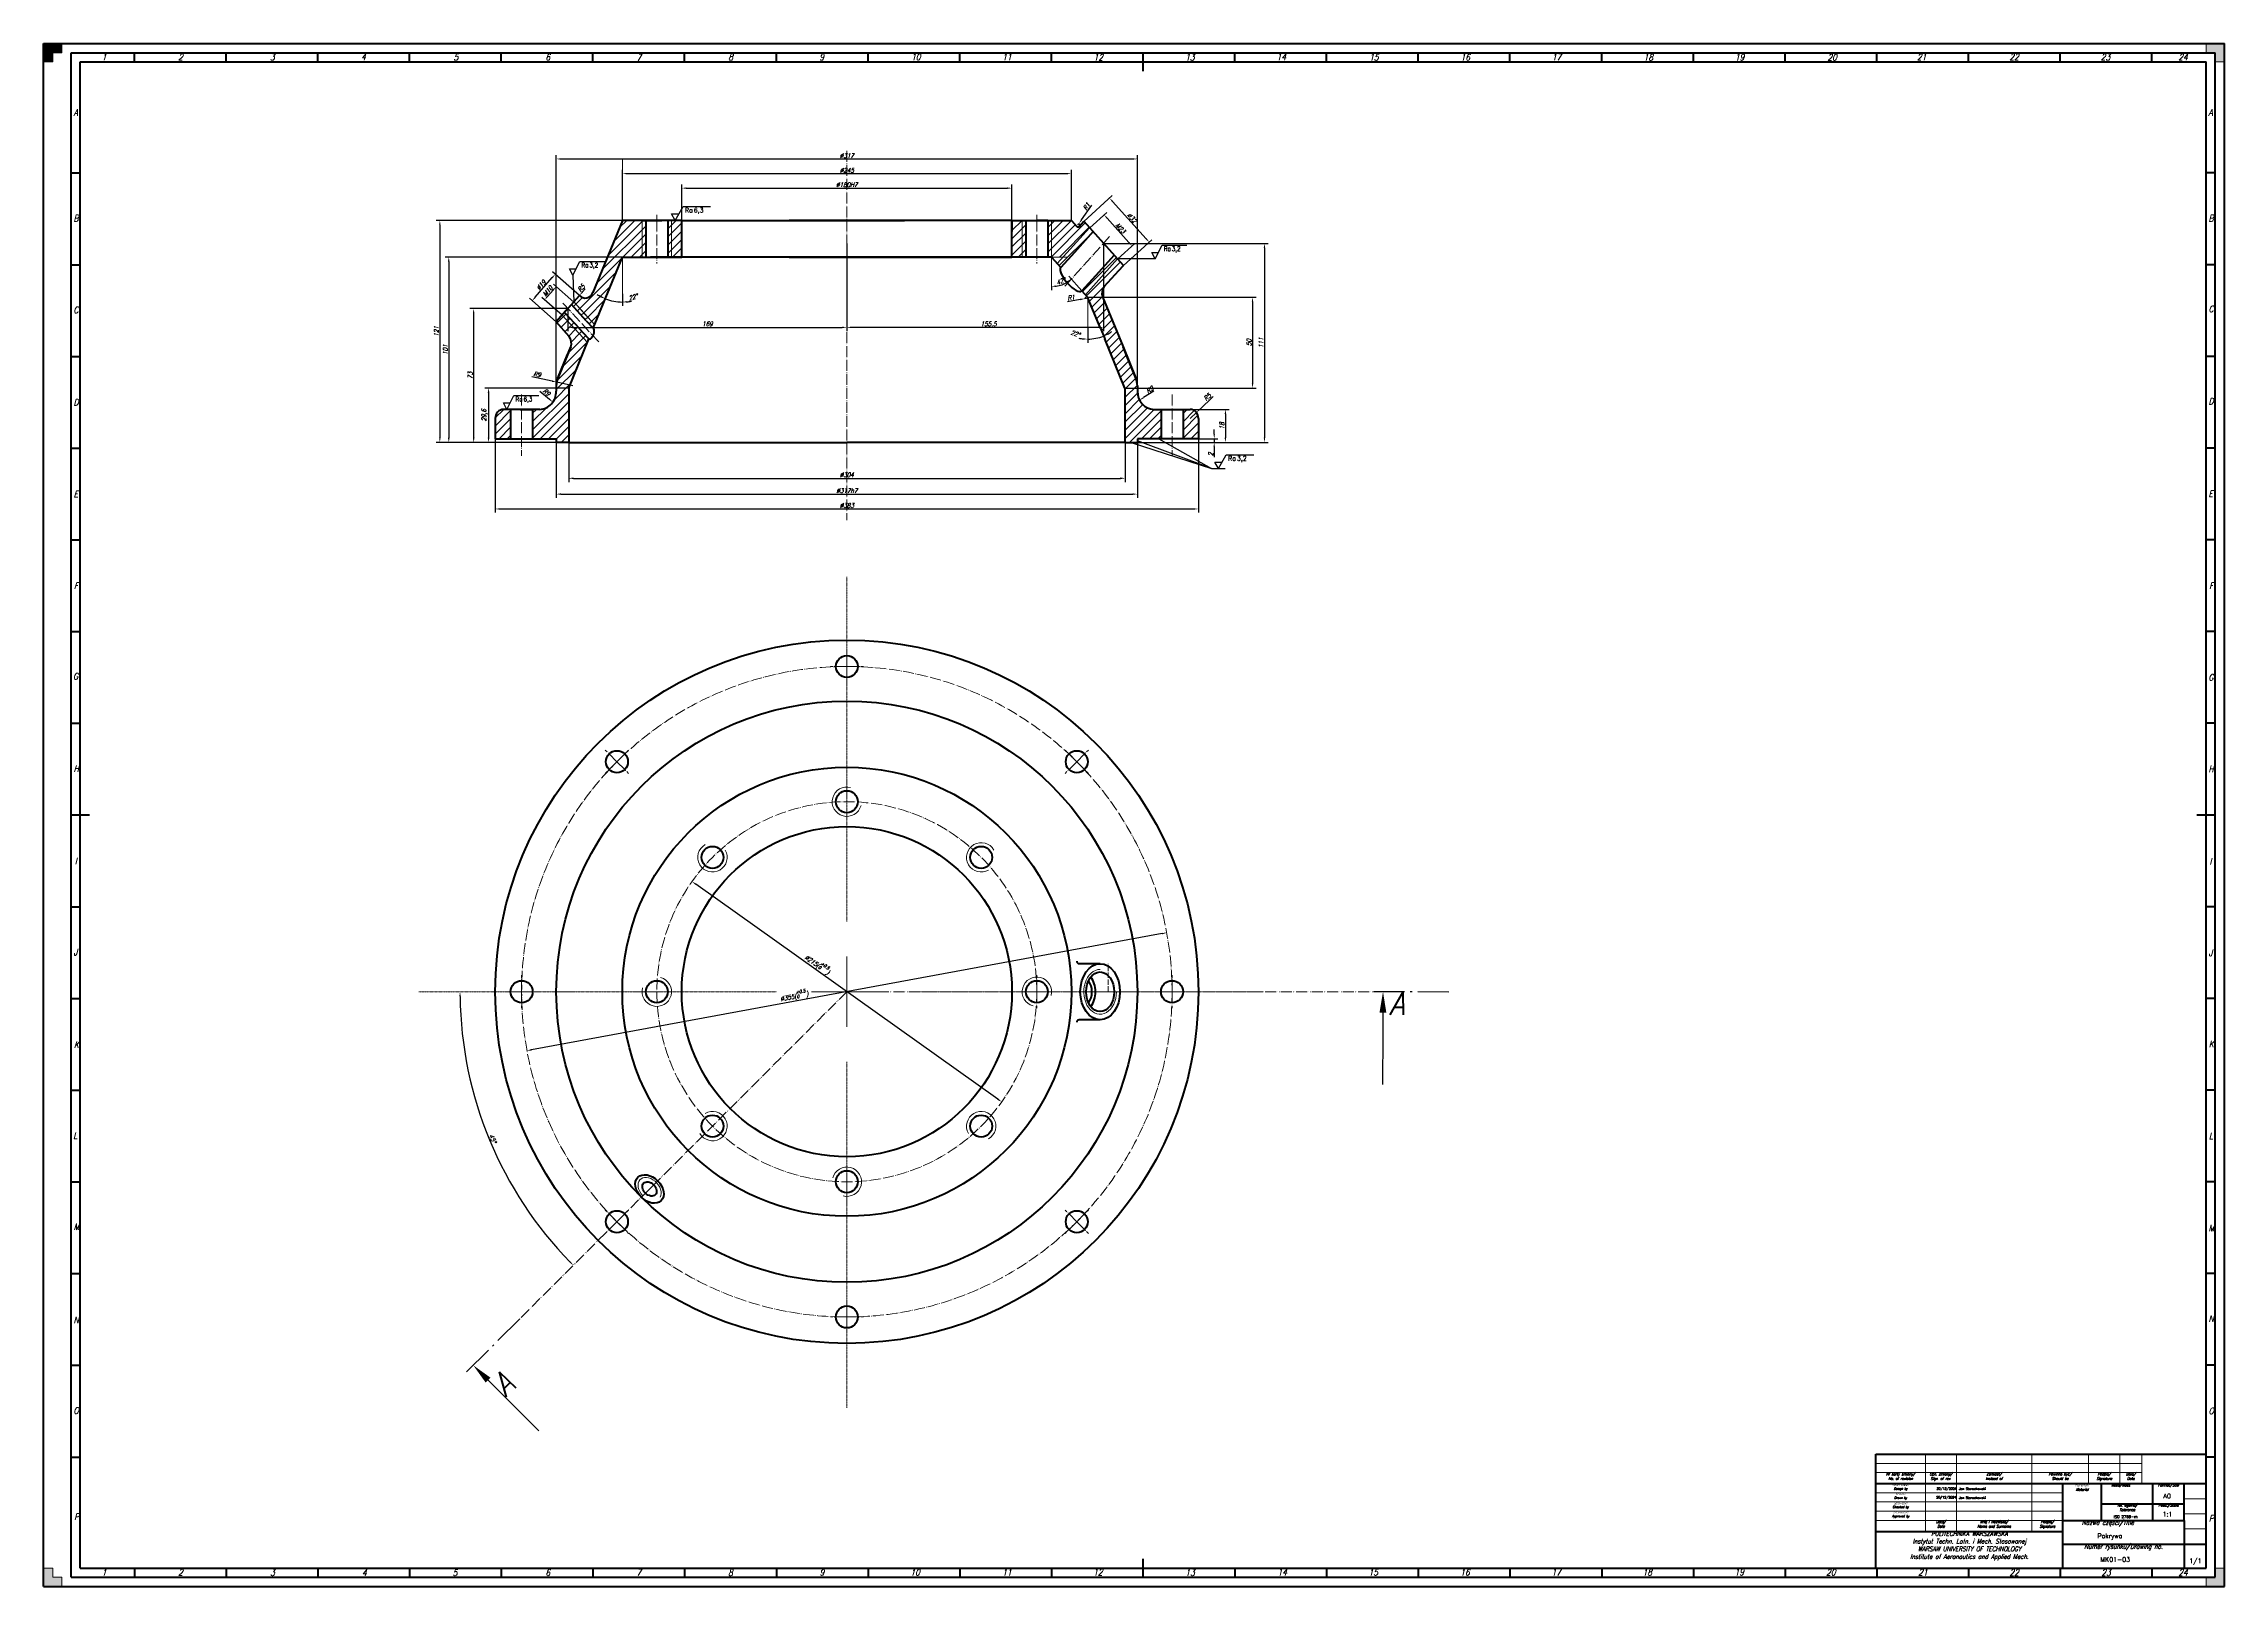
# Model space of a CAD drawing. Header units: millimetres. Extents: x -308 to 881, y -62 to 779.
import ezdxf
from ezdxf import colors
from ezdxf.entities.mleader import LeaderData, LeaderLine
from ezdxf.enums import TextEntityAlignment as Align
from ezdxf.math import Vec2, Vec3

# ---------------------------------------------------------------- set-up
doc = ezdxf.new("R2010")
doc.units = ezdxf.units.MM
doc.header["$LTSCALE"] = 0.5
for name, pattern in [('ACAD_ISO02W050', [7.5, 6, -1.5]), ('ACAD_ISO04W050', [15, 12, -1.5, 0, -1.5]), ('ACAD_ISO05W050', [16.5, 12, -1.5, 0, -1.5, 0, -1.5]), ('CENTER2', [1.125, 0.75, -0.125, 0.125, -0.125])]:
    doc.linetypes.add(name, pattern=pattern)
doc.layers.get('0').update_dxf_attribs({"lineweight": 18})
for name, color, linetype, lineweight in [('1-DL. KRESKA KROPKA (CIENKA)', 1, 'ACAD_ISO04W050', 18), ('111-NAPISY', 111, 'Continuous', 18), ('140-KRESKOWANIE', 140, 'Continuous', 15), ('2-KRESKOWA', 2, 'ACAD_ISO02W050', 18), ('21-CHROP', 21, 'Continuous', 25), ('231-DL. KRESKA 2 KROPKI (CIENKA)', 231, 'ACAD_ISO05W050', 18), ('3-WYMIAR', 3, 'Continuous', 18), ('4-CIENKA CIĄGŁA', 4, 'Continuous', 18), ('41-GRUBA CIĄGŁA', 41, 'Continuous', 50)]:
    doc.layers.add(name, color=color, linetype=linetype, lineweight=lineweight)
doc.layers.add('31-SYMBOLE', color=31, linetype='Continuous', lineweight=25, plot=False)
doc.styles.get("Standard").update_dxf_attribs({"font": 'simplex.shx', "width": 0.85, "oblique": 15})
doc.dimstyles.new('RYS_TECHNICZNY', dxfattribs={"dimtxt": 2.5, "dimasz": 2.5, "dimexe": 2, "dimexo": 0, "dimtad": 1, "dimtxsty": 'Standard', "dimcen": -4, "dimadec": 0, "dimazin": 0, "dimtfac": 1, "dimtmove": 0, "dimatfit": 0, "dimfxl": 1, "dimarcsym": 0})

msp = doc.modelspace()

# ---------------------------------------------------------------- texts
at = {"layer": '31-SYMBOLE', "char_height": 12.5, "attachment_point": 1}
for insert, rotation in [((425.228, 262.59), 359.707909), ((-65.227, 50.125), 45)]:
    msp.add_mtext_dynamic_manual_height_columns('A', width=45.15155, gutter_width=62.5, heights=[0], dxfattribs=dict(at, insert=insert, rotation=rotation))

# ---------------------------------------------------------------- blocks, each defined once
blk = doc.blocks.new('A0_Premium_2016')
at = {"layer": '140-KRESKOWANIE'}
h = blk.add_hatch(color=256, dxfattribs=at)
h.dxf.hatch_style = 1
h.paths.add_polyline_path([(10, 5), (5, 5), (5, 10), (0, 10), (0, 0), (10, 0)])
h.paths.add_polyline_path([(1189, 10), (1184, 10), (1184, 5), (1179, 5), (1179, 0), (1189, 0)])
h.paths.add_polyline_path([(1189, 841), (1179, 841), (1179, 836), (1184, 836), (1184, 831), (1189, 831)])
h = blk.add_hatch(color=256, dxfattribs=at)
h.dxf.hatch_style = 1
h.paths.add_polyline_path([(10, 841), (0, 841), (0, 831), (5, 831), (5, 836), (10, 836)])
for p, q in [((0, 841), (0, 831)), ((10, 841), (0, 841)), ((5, 831), (5, 836)), ((5, 836), (10, 836)), ((10, 836), (10, 841)), ((1179, 836), (1179, 841)), ((0, 831), (5, 831)), ((1184, 831), (1189, 831)), ((0, 0), (0, 10)), ((0, 10), (5, 10)), ((10, 0), (0, 0)), ((5, 10), (5, 5)), ((5, 5), (10, 5)), ((10, 5), (10, 0)), ((1179, 5), (1179, 0)), ((1184, 10), (1189, 10))]:
    blk.add_line(p, q, dxfattribs=at)
at = {"layer": '41-GRUBA CIĄGŁA'}
for p, q in [((0, 841), (1189, 841)), ((0, 0), (0, 841)), ((15, 836), (1184, 836)), ((15, 5), (15, 836)), ((49.5, 831), (49.5, 836)), ((99.5, 831), (99.5, 836)), ((149.5, 831), (149.5, 836)), ((199.5, 831), (199.5, 836)), ((249.5, 831), (249.5, 836)), ((299.5, 831), (299.5, 836)), ((349.5, 831), (349.5, 836)), ((399.5, 831), (399.5, 836)), ((449.5, 831), (449.5, 836)), ((499.5, 831), (499.5, 836)), ((549.5, 831), (549.5, 836)), ((599.5, 826), (599.5, 836)), ((649.5, 831), (649.5, 836)), ((699.5, 831), (699.5, 836)), ((749.5, 831), (749.5, 836)), ((799.5, 831), (799.5, 836)), ((849.5, 831), (849.5, 836)), ((899.5, 831), (899.5, 836)), ((949.5, 831), (949.5, 836)), ((999.5, 831), (999.5, 836)), ((1049.5, 831), (1049.5, 836)), ((1099.5, 831), (1099.5, 836)), ((1149.5, 831), (1149.5, 836)), ((1184, 5), (1184, 836)), ((1189, 0), (1189, 841)), ((20, 831), (1179, 831)), ((20, 10), (20, 831)), ((1179, 10), (1179, 831)), ((15, 770.5), (20, 770.5)), ((1184, 770.5), (1179, 770.5)), ((15, 720.5), (20, 720.5)), ((1184, 720.5), (1179, 720.5)), ((15, 670.5), (20, 670.5)), ((1184, 670.5), (1179, 670.5)), ((15, 620.5), (20, 620.5)), ((1184, 620.5), (1179, 620.5)), ((15, 570.5), (20, 570.5)), ((1184, 570.5), (1179, 570.5)), ((15, 520.5), (20, 520.5)), ((1184, 520.5), (1179, 520.5)), ((15, 470.5), (20, 470.5)), ((1184, 470.5), (1179, 470.5)), ((15, 420.5), (25, 420.5)), ((1174, 420.5), (1184, 420.5)), ((15, 370.5), (20, 370.5)), ((1184, 370.5), (1179, 370.5)), ((15, 320.5), (20, 320.5)), ((1184, 320.5), (1179, 320.5)), ((15, 270.5), (20, 270.5)), ((1184, 270.5), (1179, 270.5)), ((15, 220.5), (20, 220.5)), ((1184, 220.5), (1179, 220.5)), ((15, 170.5), (20, 170.5)), ((1184, 170.5), (1179, 170.5)), ((15, 120.5), (20, 120.5)), ((1184, 120.5), (1179, 120.5)), ((15, 70.5), (20, 70.5)), ((1184, 70.5), (1179, 70.5)), ((599.5, 5), (599.5, 15)), ((0, 0), (1189, 0)), ((15, 5), (1184, 5)), ((20, 10), (1179, 10)), ((49.5, 10), (49.5, 5)), ((99.5, 10), (99.5, 5)), ((149.5, 10), (149.5, 5)), ((199.5, 10), (199.5, 5)), ((249.5, 10), (249.5, 5)), ((299.5, 10), (299.5, 5)), ((349.5, 10), (349.5, 5)), ((399.5, 10), (399.5, 5)), ((449.5, 10), (449.5, 5)), ((499.5, 10), (499.5, 5)), ((549.5, 10), (549.5, 5)), ((649.5, 10), (649.5, 5)), ((699.5, 10), (699.5, 5)), ((749.5, 10), (749.5, 5)), ((799.5, 10), (799.5, 5)), ((849.5, 10), (849.5, 5)), ((899.5, 10), (899.5, 5)), ((949.5, 10), (949.5, 5)), ((999.5, 10), (999.5, 5)), ((1049.5, 10), (1049.5, 5)), ((1099.5, 10), (1099.5, 5)), ((1149.5, 10), (1149.5, 5))]:
    blk.add_line(p, q, dxfattribs=at)
at = {"layer": '111-NAPISY', "char_height": 3.5, "attachment_point": 1}
for s, insert in [('1', (31.7, 835.4)), ('2', (73.4, 835.4)), ('3', (123.4, 835.4)), ('4', (173.1, 835.5)), ('5', (223.5, 835.4)), ('6', (273.6, 835.4)), ('7', (323.3, 835.2)), ('8', (373.3, 835.4)), ('9', (422.9, 835.4)), ('10', (473, 835.5)), ('11', (522.6, 835.4)), ('12', (572.5, 835.3)), ('13', (622.4, 835.3)), ('14', (672.3, 835.5)), ('15', (722.7, 835.3)), ('16', (772.6, 835.3)), ('17', (822.3, 835.4)), ('18', (872.4, 835.3)), ('19', (922.1, 835.3)), ('20', (972.6, 835.3)), ('21', (1021.4, 835.4)), ('22', (1071.8, 835.5)), ('23', (1121.6, 835.4)), ('24', (1163.9, 835.4)), ('A', (16.3, 805.2)), ('A', (1180.3, 805.2)), ('B', (16.3, 747.6)), ('B', (1180.4, 747.6)), ('C', (16.3, 697.6)), ('C', (1180.4, 698.1)), ('D', (16.3, 647.2)), ('D', (1180.4, 647.8)), ('E', (16.4, 597.3)), ('E', (1180.4, 597.4)), ('F', (16.6, 547.3)), ('F', (1180.7, 547.3)), ('G', (16.1, 497.9)), ('G', (1180.3, 497.3)), ('H', (16.4, 447.5)), ('H', (1180.3, 447.4)), ('I', (17, 397.2)), ('I', (1180.9, 397)), ('J', (16.3, 347.5)), ('J', (1180.4, 347.1)), ('K', (1180.5, 297.4)), ('K', (16.6, 297)), ('L', (16.2, 247.5)), ('L', (1180.6, 247.3)), ('M', (16.4, 197.8)), ('M', (1180.4, 197.1)), ('N', (16.3, 147)), ('N', (1180.4, 147.7)), ('O', (16.3, 97.6)), ('O', (1180.4, 97.4)), ('P', (16.7, 39.8)), ('P', (1180.6, 38.8)), ('1', (31.7, 9.4)), ('2', (73.4, 9.4)), ('3', (123.5, 9.3)), ('4', (173.6, 9.2)), ('5', (223, 9.2)), ('6', (273.6, 9.3)), ('7', (323.2, 9.4)), ('8', (373.2, 9.3)), ('9', (423.1, 9.4)), ('10', (472.6, 9.4)), ('11', (522.7, 9.4)), ('12', (572.3, 9.5)), ('13', (622.5, 9.3)), ('14', (672.8, 9.5)), ('15', (722.4, 9.4)), ('16', (772.4, 9.4)), ('17', (822.1, 9.5)), ('18', (871.8, 9.4)), ('19', (921.9, 9.5)), ('20', (971.9, 9.4)), ('21', (1022.1, 9.4)), ('22', (1071.8, 9.3)), ('23', (1121.9, 9.3)), ('24', (1163.9, 9.3))]:
    blk.add_mtext_dynamic_manual_height_columns(s, width=3.5, gutter_width=12.5, heights=[3.98], dxfattribs=dict(at, insert=insert))
blk = doc.blocks.new('TAB_RYSUNKOWA_2016')
at = {"layer": '4-CIENKA CIĄGŁA'}
for p, q in [((-153, 20), (-153, 62)), ((-136, 20), (-136, 62)), ((-95, 20), (-95, 62)), ((-64, 46), (-64, 62)), ((-47, 46), (-47, 62)), ((-35, 46), (-35, 62)), ((-180, 57), (-35, 57)), ((-180, 52), (-35, 52)), ((-180, 41), (-78, 41)), ((-180, 36), (-78, 36)), ((-12, 37.8), (0, 37.8)), ((-180, 31), (-78, 31)), ((-180, 26), (-78, 26)), ((-12, 29.5), (0, 29.5)), ((-12, 21.3), (0, 21.3))]:
    blk.add_line(p, q, dxfattribs=at)
at = {"layer": '41-GRUBA CIĄGŁA'}
for p, q in [((-180, 62), (0, 62)), ((-180, 0), (-180, 62)), ((-180, 46), (0, 46)), ((-78, 0), (-78, 46)), ((-57, 26), (-57, 46)), ((-29, 26), (-29, 46)), ((-12, 26), (-12, 46)), ((-78, 26), (-12, 26)), ((-57, 35), (-12, 35)), ((-12, 26), (-12, 0)), ((-180, 20), (-78, 20)), ((-78, 13), (-12, 13)), ((-12, 13), (0, 13))]:
    blk.add_line(p, q, dxfattribs=at)
at = {"layer": '111-NAPISY', "attachment_point": 1}
for s, width, heights, insert, char_height in [('\\pxb0.33333,qc;Nr karty zmiany/\\P\\pb0.25;No. of revision', 27, [7.24], (-180, 52), 1.5), ('\\pxb0.33333,qc;Ozn. zmiany/\\P\\pb0.33333;Sign. of rev.', 17, [6], (-153, 52), 1.5), ('\\pxb0.33333,qc;Zamiast/\\PInstead of', 41, [6], (-136, 52), 1.5), ('\\pxb0.33333,qc;Powinno być/\\PShould be', 31, [6], (-95, 52), 1.5), ('\\pxb0.33333,qc;Podpis/\\PSignature', 17, [6], (-64, 52), 1.5), ('\\pxb0.33333,qc;Data/\\PDate', 12, [6], (-47, 52), 1.5), ('\\pxb0.25,qc;Konstruował/\\PDesign by', 27, [5], (-180, 46), 1.25), ('\\pxb0.25,qc;Sprawdził/\\PChecked by', 27, [5], (-180, 36), 1.25), ('\\pxb0.25333,qc;{\\H0.83333x;Kreślił/\\PDrawn by}', 27, [5], (-180, 41), 1.5), ('\\pxb0.332,qc;Materiał/\\PMaterial', 21, [6], (-78, 46), 1.5), ('\\pxb0.332,qc;Masa/Mass', 21, [2.51], (-57, 46), 1.5), ('\\pxb0.332,qc;Format/Size', 17, [2.51], (-29, 46), 1.5), ('\\pxb0.25333,qc;Zatwierdził/\\PApproved by', 27, [5], (-180, 31), 1.25), ('\\pxb0.33333,qc;Data/\\PDate', 17, [6], (-153, 26), 1.5), ('\\pxb0.33333,qc;Imię i Nazwisko/\\PName and Surname', 41, [6], (-136, 26), 1.5), ('\\pxb0.33333,qc;Podpis/\\PSignature', 17, [6], (-95, 26), 1.5), ('\\pxb0.332,qc;Nazwa części/Title', 49, [3.53], (-78, 26), 2.5), ('\\pxb0.332,qc;Tol. ogólna/\\PTolerance', 28, [5.65], (-57, 35), 1.5), ('\\pxb0.332,qc;Podz./Scale', 17, [2.51], (-29, 35), 1.5), ('\\pxb0.332,qc;POLITECHNIKA WARSZAWSKA\\PInstytut Techn. Lotn. i Mech. Stosowanej\\PWARSAW UNIVERSITY OF TECHNOLOGY\\PInstitute of Aeronautics and Applied Mech.', 102, [20], (-180, 20), 2.5), ('\\pxb0.332,qc;Numer rysunku/Drawing no.', 66, [3.53], (-78, 13), 2.5)]:
    blk.add_mtext_dynamic_manual_height_columns(s, width=width, gutter_width=7.5, heights=heights, dxfattribs=dict(at, insert=insert, char_height=char_height))
at = {"layer": '111-NAPISY'}
for tag, p, height in [('DATA', (-147.1, 37.9), 1.25), ('DATA', (-146.9, 42.7), 1.25), ('KONSTRUKTOR', (-134.7, 42.6), 1.25), ('KRESLIL', (-134.7, 37.7), 1.25), ('MAT', (-70.5, 33.9), 2.5), ('MASA', (-47.8, 38), 2.5), ('A', (-23.3, 38), 2.5), ('DATA', (-147.4, 28.1), 1.25), ('DATA', (-147.3, 32.9), 1.25), ('SPRAWDZIL', (-135, 32.5), 1.25), ('ZATWIERDZIL', (-134.8, 27.7), 1.25), ('TOLERANCJA', (-50.3, 27.2), 1.5), ('X:X', (-23.7, 28.1), 2.5), ('NR_RYSUNKU', (-57.6, 3.4), 2.5), ('X/X', (-9.1, 2.7), 2.5)]:
    blk.add_attdef(tag, p, '', height=height, dxfattribs=at)
blk.add_attdef('NAZWA_CZESCI', text='', height=2.5, dxfattribs=at).set_placement((-59.2, 18.8), align=Align.TOP_LEFT)
blk = doc.blocks.new('*U27')
at = {"layer": '4-CIENKA CIĄGŁA'}
blk.add_ellipse((-4.4, 0), major_axis=(0, 12.2), ratio=0.73174, start_param=0, end_param=4.712389, dxfattribs=at)
at = {"layer": '41-GRUBA CIĄGŁA'}
for p, q in [((-4.4, 15.3), (-15.9, 15.3)), ((-4.4, -15.3), (-15.9, -15.3))]:
    blk.add_line(p, q, dxfattribs=at)
for centre, start, end in [((-15.9, 16.6), 180, 270), ((-15.9, -16.6), 90, 180)]:
    blk.add_arc(centre, 1.27, start, end, dxfattribs=at)
for major_axis in [(0, -15.3), (0, 10.8)]:
    blk.add_ellipse((-4.4, 0), major_axis=major_axis, ratio=0.707107, dxfattribs=at)
for major_axis, start_param, end_param in [((0, 8.1), 3.875989, 5.548789), ((0, 10.8), 3.87132, 5.553458)]:
    blk.add_ellipse((-14.6, 0), major_axis=major_axis, ratio=0.707107, start_param=start_param, end_param=end_param, dxfattribs=at)
blk = doc.blocks.new('*U28')
at = {"layer": '41-GRUBA CIĄGŁA', "color": 0, "linetype": 'ByBlock', "lineweight": -2, "transparency": 16777216}
blk.add_blockref('*U27', (142.5, 353.5), dxfattribs=at)
blk = doc.blocks.new('*U29')
at = {"layer": '41-GRUBA CIĄGŁA'}
for major_axis, ratio in [((-6.36, 6.36), 0.7), ((-3.18, 3.18), 0.704)]:
    blk.add_ellipse((0, 0), major_axis=major_axis, ratio=ratio, dxfattribs=at)
blk = doc.blocks.new('*U30')
at = {"layer": '41-GRUBA CIĄGŁA', "color": 0, "linetype": 'ByBlock', "lineweight": -2, "transparency": 16777216}
blk.add_blockref('*U29', (-107.6, 246), dxfattribs=at)
blk = doc.blocks.new('*D32')
at = {"layer": '3-WYMIAR', "color": 0, "lineweight": -2, "transparency": 16777216}
blk.add_line((301.5, 294.3), (-42.3, 231), dxfattribs=at)
at = {"layer": '3-WYMIAR', "color": 0, "transparency": 16777216}
for points in [[(301.4, 294.7), (301.6, 293.9), (304, 294.8)], [(-42.4, 231.4), (-42.2, 230.6), (-44.8, 230.5)]]:
    blk.add_solid(points, dxfattribs=at)
at = {"layer": 'Defpoints', "color": 0, "transparency": 16777216}
for p in [(304, 294.8), (-44.8, 230.5)]:
    blk.add_point(p, dxfattribs=at)
at = {"layer": '3-WYMIAR', "color": 0, "transparency": 16777216, "insert": (100.9, 260.5), "char_height": 2.5, "width": 7.652, "attachment_point": 5, "rotation": 10.4386}
blk.add_mtext('∅355({\\H0.7x;\\S+0.5^ 0;})', dxfattribs=at)
blk = doc.blocks.new('*U31')
at = {"layer": '1-DL. KRESKA KROPKA (CIENKA)', "color": 0, "linetype": 'CENTER2', "transparency": 16777216}
for p, q in [((0, 38.3), (0, 226.1)), ((-233.3, 0), (-38.3, 0)), ((38.3, 0), (226.9, 0)), ((0, -226.8), (0, -38.3))]:
    blk.add_line(p, q, dxfattribs=at)
at = {"layer": '1-DL. KRESKA KROPKA (CIENKA)', "color": 0, "linetype": 'Continuous', "transparency": 16777216}
for p, q in [((0, -19.2), (0, 19.2)), ((-19.2, 0), (19.2, 0))]:
    blk.add_line(p, q, dxfattribs=at)
blk = doc.blocks.new('*D33')
at = {"layer": '3-WYMIAR', "color": 0, "lineweight": -2, "transparency": 16777216}
for p, q in [((7.2, 683.1), (-94.3, 683.1)), ((-92.3, 680.6), (-92.3, 564.6)), ((129.6, 562.1), (-94.3, 562.1))]:
    blk.add_line(p, q, dxfattribs=at)
at = {"layer": '3-WYMIAR', "color": 0, "transparency": 16777216}
for points in [[(-92.7, 680.6), (-91.9, 680.6), (-92.3, 683.1)], [(-92.7, 564.6), (-91.9, 564.6), (-92.3, 562.1)]]:
    blk.add_solid(points, dxfattribs=at)
at = {"layer": 'Defpoints', "color": 0, "transparency": 16777216}
for p in [(7.2, 683.1), (-92.3, 562.1), (129.6, 562.1)]:
    blk.add_point(p, dxfattribs=at)
at = {"layer": '3-WYMIAR', "color": 0, "transparency": 16777216, "insert": (-94.2, 622.6), "char_height": 2.5, "attachment_point": 5, "rotation": 90}
blk.add_mtext('121', dxfattribs=at)
blk = doc.blocks.new('*D39')
at = {"layer": '3-WYMIAR', "color": 0, "lineweight": -2, "transparency": 16777216}
for p, q in [((39.6, 683.1), (39.6, 702.7)), ((219.6, 683.1), (219.6, 702.7)), ((42.1, 700.7), (217.1, 700.7))]:
    blk.add_line(p, q, dxfattribs=at)
at = {"layer": '3-WYMIAR', "color": 0, "transparency": 16777216}
for points in [[(42.1, 701.1), (42.1, 700.3), (39.6, 700.7)], [(217.1, 701.1), (217.1, 700.3), (219.6, 700.7)]]:
    blk.add_solid(points, dxfattribs=at)
at = {"layer": 'Defpoints', "color": 0, "transparency": 16777216}
for p in [(219.6, 700.7), (39.6, 683.1), (219.6, 683.1)]:
    blk.add_point(p, dxfattribs=at)
at = {"layer": '3-WYMIAR', "color": 0, "transparency": 16777216, "insert": (129.6, 702.6), "char_height": 2.5, "attachment_point": 5}
blk.add_mtext('%%C180H7', dxfattribs=at)
blk = doc.blocks.new('*D40')
at = {"layer": '3-WYMIAR', "color": 0, "lineweight": -2, "transparency": 16777216}
for p, q in [((7.2, 683.1), (7.2, 710.6)), ((9.7, 708.6), (249.5, 708.6)), ((252, 683.1), (252, 710.6))]:
    blk.add_line(p, q, dxfattribs=at)
at = {"layer": '3-WYMIAR', "color": 0, "transparency": 16777216}
for points in [[(9.7, 709), (9.7, 708.2), (7.2, 708.6)], [(249.5, 709), (249.5, 708.2), (252, 708.6)]]:
    blk.add_solid(points, dxfattribs=at)
at = {"layer": 'Defpoints', "color": 0, "transparency": 16777216}
for p in [(252, 708.6), (7.2, 683.1), (252, 683.1)]:
    blk.add_point(p, dxfattribs=at)
at = {"layer": '3-WYMIAR', "color": 0, "transparency": 16777216, "insert": (129.6, 710.4), "char_height": 2.5, "attachment_point": 5}
blk.add_mtext('%%C245', dxfattribs=at)
blk = doc.blocks.new('*D41')
at = {"layer": '3-WYMIAR', "color": 0, "lineweight": -2, "transparency": 16777216}
for p, q in [((-22, 562.1), (-22, 540.5)), ((281.3, 562.1), (281.3, 540.5)), ((-19.5, 542.5), (278.8, 542.5))]:
    blk.add_line(p, q, dxfattribs=at)
at = {"layer": '3-WYMIAR', "color": 0, "transparency": 16777216}
for points in [[(-19.5, 543), (-19.5, 542.1), (-22, 542.5)], [(278.8, 543), (278.8, 542.1), (281.3, 542.5)]]:
    blk.add_solid(points, dxfattribs=at)
at = {"layer": 'Defpoints', "color": 0, "transparency": 16777216}
for p in [(-22, 562.1), (281.3, 562.1), (281.3, 542.5)]:
    blk.add_point(p, dxfattribs=at)
at = {"layer": '3-WYMIAR', "color": 0, "transparency": 16777216, "insert": (129.6, 544.4), "char_height": 2.5, "attachment_point": 5}
blk.add_mtext('%%C304', dxfattribs=at)
blk = doc.blocks.new('*D42')
at = {"layer": '3-WYMIAR', "color": 0, "lineweight": -2, "transparency": 16777216}
for p, q in [((-28.8, 562.1), (-28.8, 531.9)), ((288, 562.1), (288, 531.9)), ((-26.3, 533.9), (285.5, 533.9))]:
    blk.add_line(p, q, dxfattribs=at)
at = {"layer": '3-WYMIAR', "color": 0, "transparency": 16777216}
for points in [[(-26.3, 534.3), (-26.3, 533.5), (-28.8, 533.9)], [(285.5, 534.3), (285.5, 533.5), (288, 533.9)]]:
    blk.add_solid(points, dxfattribs=at)
at = {"layer": 'Defpoints', "color": 0, "transparency": 16777216}
for p in [(-28.8, 562.1), (288, 562.1), (288, 533.9)]:
    blk.add_point(p, dxfattribs=at)
at = {"layer": '3-WYMIAR', "color": 0, "transparency": 16777216, "insert": (129.6, 535.8), "char_height": 2.5, "attachment_point": 5}
blk.add_mtext('%%C317h7', dxfattribs=at)
blk = doc.blocks.new('*D43')
at = {"layer": '3-WYMIAR', "color": 0, "lineweight": -2, "transparency": 16777216}
for p, q in [((-62.1, 564.1), (-62.1, 523.8)), ((321.3, 564.1), (321.3, 523.8)), ((-59.6, 525.8), (318.8, 525.8))]:
    blk.add_line(p, q, dxfattribs=at)
at = {"layer": '3-WYMIAR', "color": 0, "transparency": 16777216}
for points in [[(-59.6, 526.2), (-59.6, 525.4), (-62.1, 525.8)], [(318.8, 526.2), (318.8, 525.4), (321.3, 525.8)]]:
    blk.add_solid(points, dxfattribs=at)
at = {"layer": 'Defpoints', "color": 0, "transparency": 16777216}
for p in [(-62.1, 564.1), (321.3, 564.1), (321.3, 525.8)]:
    blk.add_point(p, dxfattribs=at)
at = {"layer": '3-WYMIAR', "color": 0, "transparency": 16777216, "insert": (129.6, 527.7), "char_height": 2.5, "attachment_point": 5}
blk.add_mtext('%%C383', dxfattribs=at)
blk = doc.blocks.new('*D44')
at = {"layer": '3-WYMIAR', "color": 0, "lineweight": -2, "transparency": 16777216}
for p, q in [((316.8, 580.1), (338, 580.1)), ((336, 577.6), (336, 564.6)), ((288, 562.1), (338, 562.1))]:
    blk.add_line(p, q, dxfattribs=at)
at = {"layer": '3-WYMIAR', "color": 0, "transparency": 16777216}
for points in [[(335.6, 577.6), (336.4, 577.6), (336, 580.1)], [(335.6, 564.6), (336.4, 564.6), (336, 562.1)]]:
    blk.add_solid(points, dxfattribs=at)
at = {"layer": 'Defpoints', "color": 0, "transparency": 16777216}
for p in [(316.8, 580.1), (288, 562.1), (336, 562.1)]:
    blk.add_point(p, dxfattribs=at)
at = {"layer": '3-WYMIAR', "color": 0, "transparency": 16777216, "insert": (334.1, 571.1), "char_height": 2.5, "attachment_point": 5, "rotation": 90}
blk.add_mtext('18', dxfattribs=at)
blk = doc.blocks.new('*D45')
at = {"layer": '3-WYMIAR', "color": 0, "lineweight": -2, "transparency": 16777216}
for p, q in [((322, 580.1), (329.4, 587.2)), ((316.8, 575.1), (320.2, 578.4))]:
    blk.add_line(p, q, dxfattribs=at)
at = {"layer": '3-WYMIAR', "color": 0, "transparency": 16777216}
blk.add_solid([(321.7, 580.4), (322.3, 579.8), (320.2, 578.4)], dxfattribs=at)
at = {"layer": 'Defpoints', "color": 0, "transparency": 16777216}
for p in [(316.8, 575.1), (320.2, 578.4)]:
    blk.add_point(p, dxfattribs=at)
at = {"layer": '3-WYMIAR', "color": 0, "transparency": 16777216, "insert": (326.2, 586.8), "char_height": 2.5, "attachment_point": 5, "rotation": 43.912}
blk.add_mtext('R5', dxfattribs=at)
blk = doc.blocks.new('*D46')
at = {"layer": '3-WYMIAR', "color": 0, "lineweight": -2, "transparency": 16777216}
blk.add_line((297, 590.1), (291.3, 586.5), dxfattribs=at)
at = {"layer": '3-WYMIAR', "color": 0, "transparency": 16777216}
blk.add_solid([(291.1, 586.8), (291.5, 586.1), (289.2, 585.1)], dxfattribs=at)
at = {"layer": 'Defpoints', "color": 0, "transparency": 16777216}
for p in [(289.2, 585.1), (297, 590.1)]:
    blk.add_point(p, dxfattribs=at)
at = {"layer": '3-WYMIAR', "color": 0, "transparency": 16777216, "insert": (294.8, 590.9), "char_height": 2.5, "attachment_point": 5, "rotation": 32.6098}
blk.add_mtext('R9', dxfattribs=at)
blk = doc.blocks.new('*D47')
at = {"layer": '3-WYMIAR', "color": 0, "lineweight": -2, "transparency": 16777216}
for p, q in [((288, 564.1), (331.9, 564.1)), ((288, 562.1), (331.9, 562.1)), ((329.9, 566.6), (329.9, 569.1)), ((329.9, 564.1), (329.9, 562.1)), ((329.9, 559.6), (329.9, 554))]:
    blk.add_line(p, q, dxfattribs=at)
at = {"layer": '3-WYMIAR', "color": 0, "transparency": 16777216}
for points in [[(329.5, 566.6), (330.3, 566.6), (329.9, 564.1)], [(329.5, 559.6), (330.3, 559.6), (329.9, 562.1)]]:
    blk.add_solid(points, dxfattribs=at)
at = {"layer": 'Defpoints', "color": 0, "transparency": 16777216}
for p in [(288, 564.1), (288, 562.1), (329.9, 562.1)]:
    blk.add_point(p, dxfattribs=at)
at = {"layer": '3-WYMIAR', "color": 0, "transparency": 16777216, "insert": (328, 555.6), "char_height": 2.5, "attachment_point": 5, "rotation": 90}
blk.add_mtext('2', dxfattribs=at)
blk = doc.blocks.new('*D34')
at = {"layer": '3-WYMIAR', "color": 0, "lineweight": -2, "transparency": 16777216}
for p, q in [((258.8, 682.6), (274.3, 696.6)), ((274.5, 693.4), (292.8, 673.1)), ((280.4, 658.6), (295.9, 672.6))]:
    blk.add_line(p, q, dxfattribs=at)
at = {"layer": '3-WYMIAR', "color": 0, "transparency": 16777216}
for points in [[(274.8, 693.7), (274.2, 693.1), (272.8, 695.3)], [(293.1, 673.4), (292.5, 672.8), (294.5, 671.2)]]:
    blk.add_solid(points, dxfattribs=at)
at = {"layer": 'Defpoints', "color": 0, "transparency": 16777216}
for p in [(258.8, 682.6), (294.5, 671.2), (280.4, 658.6)]:
    blk.add_point(p, dxfattribs=at)
at = {"layer": '3-WYMIAR', "color": 0, "transparency": 16777216, "insert": (285, 684.5), "char_height": 2.5, "attachment_point": 5, "rotation": 311.9872}
blk.add_mtext('%%C32', dxfattribs=at)
blk = doc.blocks.new('*D35')
at = {"layer": '3-WYMIAR', "color": 0, "lineweight": -2, "transparency": 16777216}
for p, q in [((262, 679.1), (271.3, 687.5)), ((271.5, 684.3), (283.4, 671)), ((277.3, 662.1), (286.6, 670.5))]:
    blk.add_line(p, q, dxfattribs=at)
at = {"layer": '3-WYMIAR', "color": 0, "transparency": 16777216}
for points in [[(271.8, 684.6), (271.2, 684.1), (269.8, 686.2)], [(283.7, 671.3), (283.1, 670.8), (285.1, 669.2)]]:
    blk.add_solid(points, dxfattribs=at)
at = {"layer": 'Defpoints', "color": 0, "transparency": 16777216}
for p in [(262, 679.1), (285.1, 669.2), (277.3, 662.1)]:
    blk.add_point(p, dxfattribs=at)
at = {"layer": '3-WYMIAR', "color": 0, "transparency": 16777216, "insert": (278.8, 678.9), "char_height": 2.5, "attachment_point": 5, "rotation": 311.9872}
blk.add_mtext('M23', dxfattribs=at)
blk = doc.blocks.new('*D36')
at = {"layer": '3-WYMIAR', "color": 0, "lineweight": -2, "transparency": 16777216}
for p, q in [((-33.6, 641.7), (-30.6, 645.1)), ((-19.3, 638.6), (-30.4, 648.3)), ((-25.6, 631.4), (-36.7, 641.1))]:
    blk.add_line(p, q, dxfattribs=at)
at = {"layer": '3-WYMIAR', "color": 0, "transparency": 16777216}
for points in [[(-30.9, 645.4), (-30.2, 644.9), (-28.9, 647)], [(-33.9, 642), (-33.3, 641.4), (-35.2, 639.8)]]:
    blk.add_solid(points, dxfattribs=at)
at = {"layer": 'Defpoints', "color": 0, "transparency": 16777216}
for p in [(-28.9, 647), (-25.6, 631.4), (-19.3, 638.6)]:
    blk.add_point(p, dxfattribs=at)
at = {"layer": '3-WYMIAR', "color": 0, "transparency": 16777216, "insert": (-33.5, 644.6), "char_height": 2.5, "attachment_point": 5, "rotation": 48.8256}
blk.add_mtext('M10', dxfattribs=at)
blk = doc.blocks.new('*D48')
at = {"layer": '3-WYMIAR', "color": 0, "lineweight": -2, "transparency": 16777216}
for p, q in [((-31.1, 595.5), (-42.2, 597.9)), ((-19.8, 592.9), (-28.6, 594.9))]:
    blk.add_line(p, q, dxfattribs=at)
at = {"layer": '3-WYMIAR', "color": 0, "transparency": 16777216}
blk.add_solid([(-31, 595.9), (-31.2, 595), (-28.6, 594.9)], dxfattribs=at)
at = {"layer": 'Defpoints', "color": 0, "transparency": 16777216}
for p in [(-28.6, 594.9), (-19.8, 592.9)]:
    blk.add_point(p, dxfattribs=at)
at = {"layer": '3-WYMIAR', "color": 0, "transparency": 16777216, "insert": (-39.2, 599.2), "char_height": 2.5, "attachment_point": 5, "rotation": 347.4295}
blk.add_mtext('R9', dxfattribs=at)
blk = doc.blocks.new('*D49')
at = {"layer": '3-WYMIAR', "color": 0, "lineweight": -2, "transparency": 16777216}
for p, q in [((-22.5, 635), (-75.9, 635)), ((-73.9, 632.5), (-73.9, 564.6)), ((-28.8, 562.1), (-75.9, 562.1))]:
    blk.add_line(p, q, dxfattribs=at)
at = {"layer": '3-WYMIAR', "color": 0, "transparency": 16777216}
for points in [[(-74.3, 632.5), (-73.4, 632.5), (-73.9, 635)], [(-74.3, 564.6), (-73.4, 564.6), (-73.9, 562.1)]]:
    blk.add_solid(points, dxfattribs=at)
at = {"layer": 'Defpoints', "color": 0, "transparency": 16777216}
for p in [(-22.5, 635), (-73.9, 562.1), (-28.8, 562.1)]:
    blk.add_point(p, dxfattribs=at)
at = {"layer": '3-WYMIAR', "color": 0, "transparency": 16777216, "insert": (-75.7, 598.6), "char_height": 2.5, "attachment_point": 5, "rotation": 90}
blk.add_mtext('73', dxfattribs=at)
blk = doc.blocks.new('*D50')
at = {"layer": '3-WYMIAR', "color": 0, "lineweight": -2, "transparency": 16777216}
for p, q in [((7.2, 663.1), (-89.4, 663.1)), ((-87.4, 660.6), (-87.4, 564.6)), ((-22, 562.1), (-89.4, 562.1))]:
    blk.add_line(p, q, dxfattribs=at)
at = {"layer": '3-WYMIAR', "color": 0, "transparency": 16777216}
for points in [[(-87.9, 660.6), (-87, 660.6), (-87.4, 663.1)], [(-87.9, 564.6), (-87, 564.6), (-87.4, 562.1)]]:
    blk.add_solid(points, dxfattribs=at)
at = {"layer": 'Defpoints', "color": 0, "transparency": 16777216}
for p in [(7.2, 663.1), (-87.4, 562.1), (-22, 562.1)]:
    blk.add_point(p, dxfattribs=at)
at = {"layer": '3-WYMIAR', "color": 0, "transparency": 16777216, "insert": (-89.3, 612.6), "char_height": 2.5, "attachment_point": 5, "rotation": 90}
blk.add_mtext('101', dxfattribs=at)
blk = doc.blocks.new('*D37')
at = {"layer": '3-WYMIAR', "color": 0, "lineweight": -2, "transparency": 16777216}
for p, q in [((269.6, 670.6), (359.3, 670.6)), ((357.3, 668.1), (357.3, 564.6)), ((275.6, 562.1), (359.3, 562.1))]:
    blk.add_line(p, q, dxfattribs=at)
at = {"layer": '3-WYMIAR', "color": 0, "transparency": 16777216}
for points in [[(356.9, 668.1), (357.7, 668.1), (357.3, 670.6)], [(356.9, 564.6), (357.7, 564.6), (357.3, 562.1)]]:
    blk.add_solid(points, dxfattribs=at)
at = {"layer": 'Defpoints', "color": 0, "transparency": 16777216}
for p in [(269.6, 670.6), (275.6, 562.1), (357.3, 562.1)]:
    blk.add_point(p, dxfattribs=at)
at = {"layer": '3-WYMIAR', "color": 0, "transparency": 16777216, "insert": (355.4, 616.4), "char_height": 2.5, "attachment_point": 5, "rotation": 90}
blk.add_mtext('111', dxfattribs=at)
blk = doc.blocks.new('*D51')
at = {"layer": '3-WYMIAR', "color": 0, "lineweight": -2, "transparency": 16777216}
for p, q in [((-16.2, 642.2), (-30.9, 655.1)), ((-40.3, 641.2), (-31, 651.9)), ((-28.8, 627.8), (-43.5, 640.7))]:
    blk.add_line(p, q, dxfattribs=at)
at = {"layer": '3-WYMIAR', "color": 0, "transparency": 16777216}
for points in [[(-31.3, 652.2), (-30.7, 651.6), (-29.4, 653.8)], [(-40.6, 641.5), (-40, 640.9), (-42, 639.3)]]:
    blk.add_solid(points, dxfattribs=at)
at = {"layer": 'Defpoints', "color": 0, "transparency": 16777216}
for p in [(-29.4, 653.8), (-16.2, 642.2), (-28.8, 627.8)]:
    blk.add_point(p, dxfattribs=at)
at = {"layer": '3-WYMIAR', "color": 0, "transparency": 16777216, "insert": (-37.1, 647.8), "char_height": 2.5, "attachment_point": 5, "rotation": 48.8256}
blk.add_mtext('%%C19', dxfattribs=at)
blk = doc.blocks.new('*D52')
at = {"layer": '3-WYMIAR', "color": 0, "lineweight": -2, "transparency": 16777216}
blk.add_line((-13, 645.8), (-14.5, 644.1), dxfattribs=at)
at = {"layer": '3-WYMIAR', "color": 0, "transparency": 16777216}
blk.add_solid([(-14.8, 644.4), (-14.2, 643.8), (-16.2, 642.2)], dxfattribs=at)
at = {"layer": 'Defpoints', "color": 0, "transparency": 16777216}
for p in [(-16.2, 642.2), (-13, 645.8)]:
    blk.add_point(p, dxfattribs=at)
at = {"layer": '3-WYMIAR', "color": 0, "transparency": 16777216, "insert": (-15.2, 646.2), "char_height": 2.5, "attachment_point": 5, "rotation": 48.195}
blk.add_mtext('R5', dxfattribs=at)
blk = doc.blocks.new('*D53')
at = {"layer": '3-WYMIAR', "color": 0, "lineweight": -2, "transparency": 16777216}
for p, q in [((-22, 591.7), (-67.7, 591.7)), ((-65.7, 589.2), (-65.7, 564.6)), ((-22, 562.1), (-67.7, 562.1))]:
    blk.add_line(p, q, dxfattribs=at)
at = {"layer": '3-WYMIAR', "color": 0, "transparency": 16777216}
for points in [[(-66.2, 589.2), (-65.3, 589.2), (-65.7, 591.7)], [(-66.2, 564.6), (-65.3, 564.6), (-65.7, 562.1)]]:
    blk.add_solid(points, dxfattribs=at)
at = {"layer": 'Defpoints', "color": 0, "transparency": 16777216}
for p in [(-22, 591.7), (-65.7, 562.1), (-22, 562.1)]:
    blk.add_point(p, dxfattribs=at)
at = {"layer": '3-WYMIAR', "color": 0, "transparency": 16777216, "insert": (-67.9, 576.9), "char_height": 2.5, "attachment_point": 5, "rotation": 90}
blk.add_mtext('29,6', dxfattribs=at)
blk = doc.blocks.new('*D54')
at = {"layer": '3-WYMIAR', "color": 0, "lineweight": -2, "transparency": 16777216}
for p, q in [((260.9, 641.2), (352.8, 641.2)), ((350.8, 638.7), (350.8, 594.2)), ((281.2, 591.7), (352.8, 591.7))]:
    blk.add_line(p, q, dxfattribs=at)
at = {"layer": '3-WYMIAR', "color": 0, "transparency": 16777216}
for points in [[(350.4, 638.7), (351.2, 638.7), (350.8, 641.2)], [(350.4, 594.2), (351.2, 594.2), (350.8, 591.7)]]:
    blk.add_solid(points, dxfattribs=at)
at = {"layer": 'Defpoints', "color": 0, "transparency": 16777216}
for p in [(260.9, 641.2), (281.2, 591.7), (350.8, 591.7)]:
    blk.add_point(p, dxfattribs=at)
at = {"layer": '3-WYMIAR', "color": 0, "transparency": 16777216, "insert": (348.9, 616.5), "char_height": 2.5, "attachment_point": 5, "rotation": 90}
blk.add_mtext('50', dxfattribs=at)
blk = doc.blocks.new('*D55')
at = {"layer": '3-WYMIAR', "color": 0, "lineweight": -2, "transparency": 16777216}
for p, q in [((261, 625.1), (261, 616.4)), ((267.9, 624.3), (270.4, 618.2))]:
    blk.add_line(p, q, dxfattribs=at)
for start, end in [(257.3999, 263.7), (270, 292.249), (298.549, 304.8491)]:
    blk.add_arc((261, 641.1), 22.7, start, end, dxfattribs=at)
at = {"layer": '3-WYMIAR', "color": 0, "transparency": 16777216}
for points in [[(258.5, 618.9), (258.5, 618.1), (261, 618.4)], [(272.1, 620.8), (271.7, 621.5), (269.6, 620.1)]]:
    blk.add_solid(points, dxfattribs=at)
at = {"layer": 'Defpoints', "color": 0, "transparency": 16777216}
for p in [(261, 641.1), (261.1, 640.9), (261, 625.1), (266.8, 619.1), (267.9, 624.3)]:
    blk.add_point(p, dxfattribs=at)
at = {"layer": '3-WYMIAR', "color": 0, "transparency": 16777216, "insert": (254.2, 621.4), "char_height": 2.5, "attachment_point": 5, "rotation": 340.9266}
blk.add_mtext('22°', dxfattribs=at)
blk = doc.blocks.new('*D56')
at = {"layer": '3-WYMIAR', "color": 0, "lineweight": -2, "transparency": 16777216}
for p, q in [((241.2, 647.1), (241.2, 645.1)), ((257.8, 644.7), (250.6, 652.7))]:
    blk.add_line(p, q, dxfattribs=at)
blk.add_arc((241.2, 663.1), 16.1, 278.9315, 303.0557, dxfattribs=at)
at = {"layer": '3-WYMIAR', "color": 0, "transparency": 16777216}
for points in [[(243.7, 646.8), (243.7, 647.7), (241.2, 647.1)], [(249.7, 650), (250.2, 649.3), (251.9, 651.2)]]:
    blk.add_solid(points, dxfattribs=at)
at = {"layer": 'Defpoints', "color": 0, "transparency": 16777216}
for p in [(241.2, 663.1), (241.2, 647.1), (245.1, 647.5), (257.8, 644.7), (260.9, 641.2)]:
    blk.add_point(p, dxfattribs=at)
at = {"layer": '3-WYMIAR', "color": 0, "transparency": 16777216, "insert": (246.3, 649.9), "char_height": 2.5, "attachment_point": 5, "rotation": 20.9936}
blk.add_mtext('42°', dxfattribs=at)
blk = doc.blocks.new('*D57')
at = {"layer": '3-WYMIAR', "color": 0, "lineweight": -2, "transparency": 16777216}
blk.add_line((7.2, 643.1), (7.2, 636.6), dxfattribs=at)
for start, end in [(236.0605, 241.9058), (247.751, 270), (275.8452, 281.6904)]:
    blk.add_arc((7.2, 663.1), 24.5, start, end, dxfattribs=at)
at = {"layer": '3-WYMIAR', "color": 0, "transparency": 16777216}
for points in [[(-4.2, 641.9), (-4.5, 641.1), (-2.1, 640.4)], [(9.7, 638.3), (9.7, 639.1), (7.2, 638.6)]]:
    blk.add_solid(points, dxfattribs=at)
at = {"layer": 'Defpoints', "color": 0, "transparency": 16777216}
for p in [(7.2, 663.1), (7.2, 663.1), (7.2, 643.1), (0.9, 639.4), (-8.7, 624.3)]:
    blk.add_point(p, dxfattribs=at)
at = {"layer": '3-WYMIAR', "color": 0, "transparency": 16777216, "insert": (13.1, 641.3), "char_height": 2.5, "attachment_point": 5, "rotation": 15.1822}
blk.add_mtext('22°', dxfattribs=at)
blk = doc.blocks.new('*D58')
at = {"layer": '3-WYMIAR', "color": 0, "lineweight": -2, "transparency": 16777216}
for p, q in [((257.6, 683.4), (263.1, 691.5)), ((255.6, 680.5), (256.1, 681.3))]:
    blk.add_line(p, q, dxfattribs=at)
blk.add_arc((255.6, 680.5), 0.965, 315, 55.632, dxfattribs=at)
at = {"layer": '3-WYMIAR', "color": 0, "transparency": 16777216}
blk.add_solid([(257.2, 683.6), (257.9, 683.1), (256.1, 681.3)], dxfattribs=at)
at = {"layer": 'Defpoints', "color": 0, "transparency": 16777216}
for p in [(255.6, 680.5), (256.1, 681.3)]:
    blk.add_point(p, dxfattribs=at)
at = {"layer": '3-WYMIAR', "color": 0, "transparency": 16777216, "insert": (260.3, 690.7), "char_height": 2.5, "attachment_point": 5, "rotation": 55.632}
blk.add_mtext('R1', dxfattribs=at)
blk = doc.blocks.new('*D59')
at = {"layer": '3-WYMIAR', "color": 0, "lineweight": -2, "transparency": 16777216}
blk.add_line((-37.8, 590.1), (-32.6, 585.6), dxfattribs=at)
at = {"layer": '3-WYMIAR', "color": 0, "transparency": 16777216}
blk.add_solid([(-32.3, 586), (-32.8, 585.3), (-30.7, 584)], dxfattribs=at)
at = {"layer": 'Defpoints', "color": 0, "transparency": 16777216}
for p in [(-37.8, 590.1), (-30.7, 584)]:
    blk.add_point(p, dxfattribs=at)
at = {"layer": '3-WYMIAR', "color": 0, "transparency": 16777216, "insert": (-34.1, 589.4), "char_height": 2.5, "attachment_point": 5, "rotation": 319.5017}
blk.add_mtext('R9', dxfattribs=at)
blk = doc.blocks.new('*D60')
at = {"layer": '3-WYMIAR', "color": 0, "lineweight": -2, "transparency": 16777216}
for p, q in [((-22.5, 635), (-22.5, 622.8)), ((129.6, 635), (129.6, 622.8)), ((-20, 624.8), (127.1, 624.8))]:
    blk.add_line(p, q, dxfattribs=at)
at = {"layer": '3-WYMIAR', "color": 0, "transparency": 16777216}
for points in [[(-20, 625.2), (-20, 624.4), (-22.5, 624.8)], [(127.1, 625.2), (127.1, 624.4), (129.6, 624.8)]]:
    blk.add_solid(points, dxfattribs=at)
at = {"layer": 'Defpoints', "color": 0, "transparency": 16777216}
for p in [(-22.5, 635), (129.6, 635), (129.6, 624.8)]:
    blk.add_point(p, dxfattribs=at)
at = {"layer": '3-WYMIAR', "color": 0, "transparency": 16777216, "insert": (53.6, 626.7), "char_height": 2.5, "attachment_point": 5}
blk.add_mtext('169', dxfattribs=at)
blk = doc.blocks.new('*D38')
at = {"layer": '3-WYMIAR', "color": 0, "lineweight": -2, "transparency": 16777216}
for p, q in [((129.6, 670.6), (129.6, 622.8)), ((269.6, 670.6), (269.6, 622.8)), ((267.1, 624.8), (132.1, 624.8))]:
    blk.add_line(p, q, dxfattribs=at)
at = {"layer": '3-WYMIAR', "color": 0, "transparency": 16777216}
for points in [[(132.1, 625.2), (132.1, 624.4), (129.6, 624.8)], [(267.1, 625.2), (267.1, 624.4), (269.6, 624.8)]]:
    blk.add_solid(points, dxfattribs=at)
at = {"layer": 'Defpoints', "color": 0, "transparency": 16777216}
for p in [(129.6, 670.6), (269.6, 670.6), (129.6, 624.8)]:
    blk.add_point(p, dxfattribs=at)
at = {"layer": '3-WYMIAR', "color": 0, "transparency": 16777216, "insert": (206.9, 626.7), "char_height": 2.5, "attachment_point": 5}
blk.add_mtext('155.5', dxfattribs=at)
blk = doc.blocks.new('*D61')
at = {"layer": '3-WYMIAR', "color": 0, "lineweight": -2, "transparency": 16777216}
for p, q in [((256.9, 640), (249.9, 638.8)), ((260.3, 640.5), (259.4, 640.4))]:
    blk.add_line(p, q, dxfattribs=at)
blk.add_arc((260.3, 640.5), 0.902, 45, 189.4048, dxfattribs=at)
at = {"layer": '3-WYMIAR', "color": 0, "transparency": 16777216}
blk.add_solid([(256.8, 640.4), (257, 639.6), (259.4, 640.4)], dxfattribs=at)
at = {"layer": 'Defpoints', "color": 0, "transparency": 16777216}
for p in [(259.4, 640.4), (260.3, 640.5)]:
    blk.add_point(p, dxfattribs=at)
at = {"layer": '3-WYMIAR', "color": 0, "transparency": 16777216, "insert": (251.9, 641), "char_height": 2.5, "attachment_point": 5, "rotation": 9.4048}
blk.add_mtext('R1', dxfattribs=at)
blk = doc.blocks.new('CH_UM_W')
at = {"layer": '21-CHROP'}
for p, q in [((0, 0), (-2, 3.5)), ((-2, 3.5), (2, 3.5)), ((0, 0), (4.3, 7.5)), ((4.3, 7.5), (19.3, 7.5))]:
    blk.add_line(p, q, dxfattribs=at)
blk.add_text('Ra', height=2.5, dxfattribs=at).set_placement((5.3, 4.3))
blk.add_attdef('RA', (10.1, 4.3), '', height=2.5, dxfattribs=at)
blk = doc.blocks.new('*D62')
at = {"layer": '3-WYMIAR', "color": 0, "lineweight": -2, "transparency": 16777216}
blk.add_line((212, 204), (47.2, 321.2), dxfattribs=at)
at = {"layer": '3-WYMIAR', "color": 0, "transparency": 16777216}
for points in [[(47.5, 321.6), (47, 320.9), (45.2, 322.7)], [(212.2, 204.4), (211.7, 203.7), (214, 202.6)]]:
    blk.add_solid(points, dxfattribs=at)
at = {"layer": 'Defpoints', "color": 0, "transparency": 16777216}
for p in [(45.2, 322.7), (214, 202.6)]:
    blk.add_point(p, dxfattribs=at)
at = {"layer": '3-WYMIAR', "color": 0, "transparency": 16777216, "insert": (113.7, 277.7), "char_height": 2.5, "attachment_point": 5, "rotation": 324.5729}
blk.add_mtext('%%C215({\\H0.7x;\\S+0.5^ 0;\\H1.42857x;)}', dxfattribs=at)
blk = doc.blocks.new('*D65')
at = {"layer": '3-WYMIAR', "color": 0, "lineweight": -2, "transparency": 16777216}
blk.add_arc((129.6, 262.6), 210.9, 180.6791, 224.3209, dxfattribs=at)
at = {"layer": '3-WYMIAR', "color": 0, "transparency": 16777216}
for points in [[(-81.7, 260.1), (-80.9, 260.1), (-81.3, 262.6)], [(-21, 115.6), (-21.6, 115), (-19.5, 113.5)]]:
    blk.add_solid(points, dxfattribs=at)
at = {"layer": 'Defpoints', "color": 0, "transparency": 16777216}
for p in [(-103.7, 262.6), (91.3, 262.6), (129.6, 262.6), (-74.1, 208), (-48.7, 84.3)]:
    blk.add_point(p, dxfattribs=at)
at = {"layer": '3-WYMIAR', "color": 0, "transparency": 16777216, "insert": (-63.5, 182.6), "char_height": 2.5, "attachment_point": 5, "rotation": 292.5}
blk.add_mtext('45°', dxfattribs=at)
blk = doc.blocks.new('*D66')
at = {"layer": '3-WYMIAR', "color": 0, "lineweight": -2, "transparency": 16777216}
for p, q in [((-28.8, 591.7), (-28.8, 718.6)), ((-26.3, 716.6), (285.5, 716.6)), ((288, 591.7), (288, 718.6))]:
    blk.add_line(p, q, dxfattribs=at)
at = {"layer": '3-WYMIAR', "color": 0, "transparency": 16777216}
for points in [[(-26.3, 717), (-26.3, 716.2), (-28.8, 716.6)], [(285.5, 717), (285.5, 716.2), (288, 716.6)]]:
    blk.add_solid(points, dxfattribs=at)
at = {"layer": 'Defpoints', "color": 0, "transparency": 16777216}
for p in [(288, 716.6), (-28.8, 591.7), (288, 591.7)]:
    blk.add_point(p, dxfattribs=at)
at = {"layer": '3-WYMIAR', "color": 0, "transparency": 16777216, "insert": (129.6, 718.4), "char_height": 2.5, "attachment_point": 5}
blk.add_mtext('%%c317', dxfattribs=at)
blk = doc.blocks.new('Przekroj_D_D_2016')
at = {"layer": '31-SYMBOLE'}
for p, q in [((8.77, 1.11), (4.77, 1.11)), ((9.77, 1.11), (9.52, 1.11)), ((14.52, 1.11), (10.52, 1.11))]:
    blk.add_line(p, q, dxfattribs=at)
blk.add_attdef('A', (0, 0), '', height=3.54, dxfattribs=at)
ml = blk.add_multileader_mtext('Standard', dxfattribs=at)
ml.set_content('', color=256)
ml.set_leader_properties()
ml.build(insert=Vec2(0, 0))
ml.multileader.update_dxf_attribs({"text_right_attachment_type": 6, "dogleg_length": 0.36, "arrow_head_size": 2.7, "scale": 15})
ctx = ml.context
ctx.base_point, ctx.scale, ctx.char_height, ctx.arrow_head_size, ctx.landing_gap_size, ctx.plane_origin, ctx.plane_x_axis, ctx.plane_y_axis = Vec3(7.34, 14.48), 15, 2.7, 2.7, 1.35, Vec3(5.99, 1.11), Vec3(0, -1), Vec3(1, 0)
ctx.right_attachment, ctx.text_align_type = 6, 2
notes = []
notes.append((ctx, [(0, (1, 1, 0), (5.99, 7.91), (0, 1), 3.87, [(0, [(5.99, 1.11)], 0, [])])]))
ctx.mtext.insert, ctx.mtext.text_direction, ctx.mtext.rotation, ctx.mtext.alignment, ctx.mtext.flow_direction = Vec3(8.69, 13.13), Vec3(0, -1), 4.712389, 3, 5
for ctx, leaders in notes:
    for number, flags, end, landing, length, lines in leaders:
        leader = LeaderData()
        leader.index, (leader.has_last_leader_line, leader.has_dogleg_vector, leader.attachment_direction) = number, flags
        leader.last_leader_point, leader.dogleg_vector, leader.dogleg_length = Vec3(end), Vec3(landing), length
        for number, points, colour, breaks in lines:
            line = LeaderLine()
            line.index, line.vertices, line.color, line.breaks = number, Vec3.list(points), colors.encode_raw_color(colour), breaks
            leader.lines.append(line)
        ctx.leaders.append(leader)

# ---------------------------------------------------------------- dimensions: what is measured, and where the dimension line sits
at = {"layer": '3-WYMIAR'}
dim = msp.add_linear_dim(base=(288.004, 716.574), p1=(-28.796, 591.684), p2=(288.004, 591.684), dimstyle='RYS_TECHNICZNY', override={"dimdec": 0, "dimpost": '%%c<>'}, dxfattribs=at)
dim.commit()
dim.dimension.update_dxf_attribs({"geometry": '*D66', "text_midpoint": (129.604, 718.449)})
for base, p1, p2, text, picture, middle in [((252.004, 708.574), (7.204, 683.109), (252.004, 683.109), '%%C<>', '*D40', (129.604, 710.449)), ((321.304, 525.818), (-62.096, 564.109), (321.304, 564.109), '%%C<>', '*D43', (129.604, 527.693)), ((288.004, 533.877), (-28.796, 562.109), (288.004, 562.109), '%%C<>h7', '*D42', (129.604, 535.752)), ((281.313, 542.539), (-22.015, 562.109), (281.313, 562.109), '%%C304', '*D41', (129.649, 544.414))]:
    dim = msp.add_linear_dim(base=base, p1=p1, p2=p2, text=text, dimstyle='RYS_TECHNICZNY', override={"dimdec": 0}, dxfattribs=at)
    dim.commit()
    dim.dimension.update_dxf_attribs({"geometry": picture, "text_midpoint": middle})
for base, p1, p2, text, picture, middle in [((219.604, 700.723), (39.604, 683.109), (219.604, 683.109), '%%C<>H7', '*D39', (129.604, 702.598)), ((129.604, 624.823), (-22.486, 635.032), (129.604, 635.032), '169', '*D60', (53.559, 626.698))]:
    dim = msp.add_linear_dim(base=base, p1=p1, p2=p2, text=text, dimstyle='RYS_TECHNICZNY', dxfattribs=at)
    dim.commit()
    dim.dimension.update_dxf_attribs({"geometry": picture, "text_midpoint": middle})
for center, mpoint, picture, middle in [((255.604, 680.523), (256.149, 681.32), '*D58', (261.857, 689.666)), ((-13.005, 645.792), (-16.177, 642.245), '*D52', (-13.758, 644.951)), ((-19.796, 592.943), (-28.62, 594.911), '*D48', (-39.648, 597.37)), ((-37.796, 590.109), (-30.66, 584.015), '*D59', (-35.337, 588.009)), ((297.004, 590.109), (289.205, 585.119), '*D46', (295.801, 589.339)), ((316.804, 575.109), (320.205, 578.383), '*D45', (327.514, 585.42))]:
    dim = msp.add_radius_dim(center=center, mpoint=mpoint, dimstyle='RYS_TECHNICZNY', override={"dimdec": 0}, dxfattribs=at)
    dim.commit()
    dim.dimension.update_dxf_attribs({"geometry": picture, "text_midpoint": middle, "dimtype": 164})
for p1, p2, distance, text, picture, middle in [((258.786, 682.645), (280.424, 658.603), 18.883, '%%C<>', '*D34', (285.034, 684.51)), ((-28.796, 627.818), (-16.177, 642.245), 17.501, '%%C19', '*D51', (-37.071, 647.788))]:
    dim = msp.add_aligned_dim(p1=p1, p2=p2, distance=distance, text=text, dimstyle='RYS_TECHNICZNY', override={"dimdec": 0}, dxfattribs=at)
    dim.commit()
    dim.dimension.update_dxf_attribs({"geometry": picture, "text_midpoint": middle})
for base, p1, p2, picture, middle in [((-92.327, 562.109), (7.204, 683.109), (129.604, 562.109), '*D33', (-94.202, 622.609)), ((-87.445, 562.109), (7.204, 663.109), (-22.015, 562.109), '*D50', (-89.32, 612.609)), ((329.895, 562.109), (288.004, 564.109), (288.004, 562.109), '*D47', (328.02, 555.555))]:
    dim = msp.add_linear_dim(base=base, p1=p1, p2=p2, angle=90, dimstyle='RYS_TECHNICZNY', dxfattribs=at)
    dim.commit()
    dim.dimension.update_dxf_attribs({"geometry": picture, "text_midpoint": middle})
for base, p1, p2, angle, text, picture, middle in [((285.1, 669.186), (261.952, 679.127), (277.254, 662.124), 131.987212, 'M23', '*D35', (278.843, 678.942)), ((357.292, 562.109), (269.605, 670.624), (275.582, 562.109), 90, '111', '*D37', (355.417, 616.366)), ((-28.916, 647.022), (-25.641, 631.425), (-19.332, 638.638), 48.82556, 'M10', '*D36', (-33.482, 644.649))]:
    dim = msp.add_linear_dim(base=base, p1=p1, p2=p2, angle=angle, text=text, dimstyle='RYS_TECHNICZNY', dxfattribs=at)
    dim.commit()
    dim.dimension.update_dxf_attribs({"geometry": picture, "text_midpoint": middle})
dim = msp.add_linear_dim(base=(129.604, 624.823), p1=(269.605, 670.624), p2=(129.604, 670.624), text='155.5', dimstyle='RYS_TECHNICZNY', override={"dimdec": 0}, dxfattribs=at)
dim.commit()
dim.dimension.update_dxf_attribs({"geometry": '*D38', "text_midpoint": (206.899, 624.823), "dimtype": 160})
for base, line1, line2, picture, middle in [((0.928, 639.41), ((-8.673, 624.299), (7.204, 663.109)), ((7.204, 663.109), (7.204, 643.109)), '*D57', (13.625, 639.449)), ((266.827, 619.119), ((267.881, 624.299), (261.072, 640.944)), ((261.004, 641.109), (261.004, 625.109)), '*D55', (253.571, 619.61))]:
    dim = msp.add_angular_dim_2l(base=base, line1=line1, line2=line2, dimstyle='RYS_TECHNICZNY', dxfattribs=at)
    dim.commit()
    dim.dimension.update_dxf_attribs({"geometry": picture, "text_midpoint": middle, "dimtype": 162})
for base, line1, line2, picture, middle in [((245.087, 647.532), ((257.75, 644.724), (260.889, 641.237)), ((241.204, 663.109), (241.204, 647.109)), '*D56', (246.284, 649.872)), ((-74.126, 208.044), ((129.604, 262.633), (-48.698, 84.331)), ((-103.672, 262.633), (91.264, 262.633)), '*D65', (-63.525, 182.637))]:
    dim = msp.add_angular_dim_2l(base=base, line1=line1, line2=line2, dimstyle='RYS_TECHNICZNY', dxfattribs=at)
    dim.commit()
    dim.dimension.update_dxf_attribs({"geometry": picture, "text_midpoint": middle})
dim = msp.add_radius_dim(center=(260.252, 640.53), mpoint=(259.362, 640.383), dimstyle='RYS_TECHNICZNY', override={"dimdec": 0}, dxfattribs=at)
dim.commit()
dim.dimension.update_dxf_attribs({"geometry": '*D61', "text_midpoint": (251.878, 641.044)})
for base, p1, p2, text, picture, middle in [((-73.862, 562.109), (-22.486, 635.032), (-28.796, 562.109), '73', '*D49', (-75.737, 598.57)), ((-65.738, 562.109), (-22.015, 591.684), (-22.015, 562.109), '29,6', '*D53', (-67.851, 576.897))]:
    dim = msp.add_linear_dim(base=base, p1=p1, p2=p2, angle=90, text=text, dimstyle='RYS_TECHNICZNY', override={"dimdec": 0}, dxfattribs=at)
    dim.commit()
    dim.dimension.update_dxf_attribs({"geometry": picture, "text_midpoint": middle})
dim = msp.add_linear_dim(base=(350.768, 591.684), p1=(260.889, 641.237), p2=(281.223, 591.684), angle=90, dimstyle='RYS_TECHNICZNY', override={"dimdec": 0}, dxfattribs=at)
dim.commit()
dim.dimension.update_dxf_attribs({"geometry": '*D54', "text_midpoint": (348.893, 616.461)})
dim = msp.add_linear_dim(base=(336.013, 562.109), p1=(316.804, 580.109), p2=(288.004, 562.109), angle=90, dimstyle='RYS_TECHNICZNY', dxfattribs=at)
dim.commit()
dim.dimension.update_dxf_attribs({"geometry": '*D44', "text_midpoint": (336.013, 571.109), "dimtype": 160})
dim = msp.add_diameter_dim_2p(p1=(214.023, 202.58), p2=(45.185, 322.687), text='%%C215({\\H0.7x;\\S+0.5^ 0;\\H1.42857x;)}', dimstyle='RYS_TECHNICZNY', dxfattribs=at)
dim.commit()
dim.dimension.update_dxf_attribs({"geometry": '*D62', "text_midpoint": (111.907, 275.222), "dimtype": 163})
dim = msp.add_diameter_dim_2p(p1=(303.97, 294.757), p2=(-44.762, 230.51), text='<>({\\H0.7x;\\S+0.5^ 0;})', dimstyle='RYS_TECHNICZNY', override={"dimdec": 0}, dxfattribs=at)
dim.commit()
dim.dimension.update_dxf_attribs({"geometry": '*D32', "text_midpoint": (101.47, 257.45), "dimtype": 163})

# ---------------------------------------------------------------- hatches: boundary and pattern name
at = {"layer": '140-KRESKOWANIE'}
h = msp.add_hatch(dxfattribs=at)
h.set_pattern_fill('ANSI31', color=256)
edge = h.paths.add_edge_path()
edge.add_line((18.004, 683.109), (7.204, 683.109))
edge.add_line((7.204, 683.109), (-8.908, 643.723))
edge.add_ellipse((-13.005, 645.792), major_axis=(0, 5), ratio=0.9, start_angle=135.18327, end_angle=245.556045, ccw=False)
edge.add_line((-16.177, 642.245), (-19.332, 638.638))
edge.add_line((-19.332, 638.638), (-11.192, 629.86))
edge.add_line((-11.192, 629.86), (-7.87, 626.262))
edge.add_line((-7.87, 626.262), (7.204, 663.109))
edge.add_line((7.204, 663.109), (18.004, 663.109))
edge.add_line((18.004, 663.109), (18.004, 683.109))
h.paths.add_polyline_path([(20.004, 683.109), (18.004, 683.109), (18.004, 663.109), (20.004, 663.109)])
h.paths.add_polyline_path([(34.004, 683.109), (32.004, 683.109), (32.004, 663.109), (34.004, 663.109)])
h.paths.add_polyline_path([(-19.332, 638.638), (-20.605, 637.183), (-12.488, 628.418), (-8.673, 624.299), (-7.87, 626.262)])
edge = h.paths.add_edge_path()
edge.add_line((-16.252, 624.116), (-24.368, 632.88))
edge.add_line((-24.368, 632.88), (-25.637, 631.43))
edge.add_line((-25.637, 631.43), (-11.852, 616.528))
edge.add_line((-11.852, 616.528), (-11.047, 618.496))
edge.add_ellipse((-9.86, 621.397), major_axis=(1.127, 2.928), ratio=0.45712594, start_angle=160.02245, end_angle=177.363082, ccw=False)
edge.add_line((-11.376, 618.821), (-16.252, 624.116))
h = msp.add_hatch(dxfattribs=at)
h.set_pattern_fill('ANSI31', color=256)
h.paths.add_polyline_path([(39.604, 683.109), (34.004, 683.109), (34.004, 663.109), (39.604, 663.109)])
h = msp.add_hatch(dxfattribs=at)
h.set_pattern_fill('ANSI31', color=256)
edge = h.paths.add_edge_path()
edge.add_line((261.968, 679.109), (258.786, 682.645))
edge.add_line((258.786, 682.645), (256.105, 679.666))
edge.add_ellipse((255.604, 680.523), major_axis=(0, 1), ratio=0.9, start_angle=135, end_angle=225, ccw=False)
edge.add_line((254.968, 679.816), (252.004, 683.109))
edge.add_line((252.004, 683.109), (241.204, 683.109))
edge.add_line((241.204, 683.109), (241.204, 663.109))
edge.add_line((241.204, 663.109), (247.522, 663.109))
edge.add_line((247.522, 663.109), (261.968, 679.109))
h.paths.add_polyline_path([(241.204, 683.109), (239.204, 683.109), (239.204, 663.109), (241.204, 663.109)])
h.paths.add_polyline_path([(225.204, 683.109), (219.604, 683.109), (219.604, 677.109), (219.604, 663.109), (225.204, 663.109)])
h.paths.add_polyline_path([(227.204, 683.109), (225.204, 683.109), (225.204, 663.109), (227.204, 663.109)])
h.paths.add_polyline_path([(277.254, 662.124), (275.365, 664.223), (265.117, 652.91), (257.75, 644.724), (259.672, 642.589)])
h.paths.add_polyline_path([(263.823, 677.048), (261.968, 679.109), (247.522, 663.109), (244.358, 659.605), (246.295, 657.452), (253.695, 665.674)])
h = msp.add_hatch(dxfattribs=at)
h.set_pattern_fill('ANSI31', color=256)
edge = h.paths.add_edge_path()
edge.add_line((300.904, 580.109), (297.004, 580.109))
edge.add_ellipse((297.004, 590.109), major_axis=(0, 10), ratio=0.9, start_angle=90, end_angle=180, ccw=False)
edge.add_line((288.004, 590.109), (288.004, 592.943))
edge.add_ellipse((279.004, 592.943), major_axis=(0, 10), ratio=0.9, start_angle=-90, end_angle=-65.556045)
edge.add_line((287.197, 597.081), (280.172, 614.255))
edge.add_line((280.172, 614.255), (269.068, 641.397))
edge.add_ellipse((273.165, 643.466), major_axis=(0, 5), ratio=0.9, start_angle=45, end_angle=114.443955, ccw=False)
edge.add_line((269.983, 647.002), (277.878, 655.775))
edge.add_line((277.878, 655.775), (280.424, 658.603))
edge.add_line((280.424, 658.603), (277.254, 662.124))
edge.add_line((277.254, 662.124), (259.672, 642.589))
edge.add_line((259.672, 642.589), (260.932, 641.189))
edge.add_ellipse((260.252, 640.53), major_axis=(0, 1), ratio=0.9, start_angle=-56.650184, end_angle=-45, ccw=False)
edge.add_ellipse((260.252, 640.53), major_axis=(0, 1), ratio=0.9, start_angle=-65.556045, end_angle=-56.650184, ccw=False)
edge.add_line((261.072, 640.944), (267.881, 624.299))
edge.add_line((267.881, 624.299), (270.255, 618.496))
edge.add_line((270.255, 618.496), (281.223, 591.684))
edge.add_line((281.223, 591.684), (281.223, 564.109))
edge.add_line((281.223, 564.109), (281.223, 562.109))
edge.add_line((281.223, 562.109), (281.313, 562.109))
edge.add_line((281.313, 562.109), (288.004, 562.109))
edge.add_line((288.004, 562.109), (288.004, 564.109))
edge.add_line((288.004, 564.109), (288.904, 564.109))
edge.add_line((288.904, 564.109), (300.904, 564.109))
edge.add_line((300.904, 564.109), (300.904, 580.109))
h = msp.add_hatch(dxfattribs=at)
h.set_pattern_fill('ANSI31', color=256)
edge = h.paths.add_edge_path()
edge.add_ellipse((316.804, 575.109), major_axis=(0, 5), ratio=0.9, start_angle=270, end_angle=360)
edge.add_line((316.804, 580.109), (312.904, 580.109))
edge.add_line((312.904, 580.109), (312.904, 564.109))
edge.add_line((312.904, 564.109), (321.304, 564.109))
edge.add_line((321.304, 564.109), (321.304, 575.109))
edge = h.paths.add_edge_path()
edge.add_line((-53.696, 580.109), (-57.596, 580.109))
edge.add_ellipse((-57.596, 575.109), major_axis=(0, 5), ratio=0.9, start_angle=0, end_angle=90)
edge.add_line((-62.096, 575.109), (-62.096, 564.109))
edge.add_line((-62.096, 564.109), (-53.696, 564.109))
edge.add_line((-53.696, 564.109), (-53.696, 580.109))
edge = h.paths.add_edge_path()
edge.add_line((-22.015, 591.684), (-11.852, 616.528))
edge.add_line((-11.852, 616.528), (-25.637, 631.43))
edge.add_line((-25.637, 631.43), (-28.796, 627.818))
edge.add_line((-28.796, 627.818), (-21.824, 619.798))
edge.add_ellipse((-25.06, 616.324), major_axis=(0, 5), ratio=0.9, start_angle=245.556045, end_angle=314.00833, ccw=False)
edge.add_line((-20.964, 614.255), (-27.989, 597.081))
edge.add_ellipse((-19.796, 592.943), major_axis=(0, 10), ratio=0.9, start_angle=65.556045, end_angle=90)
edge.add_line((-28.796, 592.943), (-28.796, 590.109))
edge.add_ellipse((-37.796, 590.109), major_axis=(0, 10), ratio=0.9, start_angle=180, end_angle=270, ccw=False)
edge.add_line((-37.796, 580.109), (-41.696, 580.109))
edge.add_line((-41.696, 580.109), (-41.696, 564.109))
edge.add_line((-41.696, 564.109), (-29.696, 564.109))
edge.add_line((-29.696, 564.109), (-28.796, 564.109))
edge.add_line((-28.796, 564.109), (-28.796, 562.109))
edge.add_line((-28.796, 562.109), (-22.015, 562.109))
edge.add_line((-22.015, 562.109), (-22.015, 564.109))
edge.add_line((-22.015, 564.109), (-22.015, 591.684))

# ---------------------------------------------------------------- linework, layer by layer
for p, q in [((7.204, 708.574), (7.204, 716.574)), ((7.204, 683.109), (-8.908, 643.723)), ((22.504, 683.109), (30.504, 683.109)), ((241.204, 663.109), (249.599, 663.109)), ((-20.964, 614.255), (-27.989, 597.081)), ((280.172, 614.255), (287.197, 597.081)), ((-28.796, 592.943), (-28.796, 590.109)), ((288.004, 592.943), (288.004, 590.109)), ((-42.296, 580.109), (-53.096, 580.109)), ((-37.796, 580.109), (-42.296, 580.109)), ((297.004, 580.109), (301.504, 580.109)), ((301.504, 580.109), (312.304, 580.109)), ((-62.096, 564.109), (-29.696, 564.109)), ((-28.796, 564.109), (-29.696, 564.109)), ((288.004, 564.109), (288.904, 564.109)), ((321.304, 564.109), (288.904, 564.109)), ((26.508, 159.537), (17.598, 150.628))]:
    msp.add_line(p, q)
at = {"layer": '1-DL. KRESKA KROPKA (CIENKA)'}
for p, q in [((129.604, 721.039), (129.604, 519.78)), ((26.004, 683.109), (26.004, 686.109)), ((26.004, 683.109), (26.004, 659.692)), ((233.204, 683.109), (233.204, 686.109)), ((233.204, 683.109), (233.204, 659.692)), ((248.521, 647.198), (272.874, 674.256)), ((-25.207, 637.97), (-5.424, 616.607)), ((-47.696, 588.255), (-47.696, 554.822)), ((306.904, 588.255), (306.904, 554.822)), ((129.604, 439.933), (120.604, 439.933)), ((129.604, 439.933), (129.604, 448.933)), ((129.604, 439.933), (129.604, 430.933)), ((129.604, 439.933), (138.604, 439.933)), ((4.234, 388.003), (-2.13, 394.367)), ((4.234, 388.003), (10.598, 394.367)), ((254.974, 388.003), (248.61, 394.367)), ((254.974, 388.003), (261.338, 394.367)), ((4.234, 388.003), (-2.13, 381.639)), ((4.234, 388.003), (10.598, 381.639)), ((254.974, 388.003), (248.61, 381.639)), ((254.974, 388.003), (261.338, 381.639)), ((129.604, 368.833), (129.604, 377.833)), ((-47.696, 262.633), (-56.696, 262.633)), ((-47.696, 262.633), (-47.696, 271.633)), ((-47.696, 262.633), (-47.696, 253.633)), ((-47.696, 262.633), (-38.696, 262.633)), ((-19.328, 262.633), (-30.938, 262.633)), ((23.404, 262.633), (14.404, 262.633)), ((23.404, 262.633), (32.404, 262.633)), ((233.204, 262.633), (224.204, 262.633)), ((233.204, 262.633), (233.204, 271.633)), ((233.204, 262.633), (242.204, 262.633)), ((233.204, 262.633), (233.204, 253.633)), ((260.079, 262.633), (282.295, 262.633)), ((306.904, 262.633), (297.904, 262.633)), ((306.904, 262.633), (306.904, 271.633)), ((306.904, 262.633), (315.904, 262.633)), ((306.904, 262.633), (306.904, 253.633)), ((129.604, 156.433), (129.604, 165.433)), ((129.604, 156.433), (129.604, 147.433)), ((4.234, 137.263), (-2.13, 143.627)), ((4.234, 137.263), (10.598, 143.627)), ((254.974, 137.263), (248.61, 143.627)), ((254.974, 137.263), (261.338, 143.627)), ((4.234, 137.263), (-2.13, 130.899)), ((4.234, 137.263), (10.598, 130.899)), ((254.974, 137.263), (248.61, 130.899)), ((254.974, 137.263), (261.338, 130.899)), ((129.604, 85.333), (120.604, 85.333)), ((129.604, 85.333), (129.604, 94.333)), ((129.604, 85.333), (129.604, 76.333)), ((129.604, 85.333), (138.604, 85.333))]:
    msp.add_line(p, q, dxfattribs=at)
for radius in [177.3, 103.6]:
    msp.add_circle((129.604, 262.633), radius, dxfattribs=at)
at = {"layer": '140-KRESKOWANIE'}
for p, q in [((129.604, 663.109), (113.854, 663.109)), ((129.604, 562.109), (284.604, 562.109))]:
    msp.add_line(p, q, dxfattribs=at)
at = {"layer": '2-KRESKOWA'}
for p, q in [((-22.486, 635.032), (-25.207, 637.97)), ((272.15, 262.633), (272.15, 277.933))]:
    msp.add_line(p, q, dxfattribs=at)
at = {"layer": '21-CHROP'}
for p, q in [((297.642, 662.124), (277.254, 662.124)), ((-19.854, 653.195), (-19.332, 638.638)), ((284.604, 562.109), (328.428, 547.833)), ((328.428, 547.833), (288.004, 563.007)), ((299.737, 564.109), (328.428, 547.833)), ((328.428, 547.833), (335.925, 547.833))]:
    msp.add_line(p, q, dxfattribs=at)
at = {"layer": '231-DL. KRESKA 2 KROPKI (CIENKA)'}
for q in [(-48.698, 84.331), (416.82, 262.633)]:
    msp.add_line((129.604, 262.633), q, dxfattribs=at)
at = {"layer": '3-WYMIAR'}
for p, q in [((7.204, 663.109), (7.204, 643.109)), ((241.204, 663.109), (241.204, 647.109)), ((261.004, 641.109), (261.004, 625.109))]:
    msp.add_line(p, q, dxfattribs=at)
at = {"layer": '4-CIENKA CIĄGŁA'}
for p, q in [((18.004, 683.109), (18.004, 683.109)), ((18.004, 663.109), (18.004, 683.109)), ((34.004, 663.109), (34.004, 683.109)), ((225.204, 663.109), (225.204, 683.109)), ((238.504, 683.109), (240.304, 683.109)), ((241.204, 683.109), (239.204, 683.109)), ((241.204, 663.109), (241.204, 683.109)), ((244.358, 659.605), (261.952, 679.091)), ((259.672, 642.589), (277.254, 662.124)), ((-25.637, 631.43), (-11.852, 616.528)), ((-24.349, 632.86), (-16.252, 624.116)), ((-19.332, 638.638), (-11.192, 629.86)), ((-7.87, 626.262), (-19.332, 638.638))]:
    msp.add_line(p, q, dxfattribs=at)
for centre, start, end in [((129.604, 366.233), 75, 345), ((56.348, 335.89), 120, 30), ((202.86, 335.89), 30, 300), ((26.004, 262.633), 165, 75), ((233.204, 262.633), 345, 255), ((56.348, 189.377), 210, 120), ((202.86, 189.377), 300, 210), ((129.604, 159.033), 255, 165)]:
    msp.add_arc(centre, 8, start, end, dxfattribs=at)
msp.add_ellipse((22.053, 155.082), major_axis=(-5.164, 5.164), ratio=0.70089097, start_param=3.32378008, end_param=7.85398163, dxfattribs=at)
at = {"layer": '41-GRUBA CIĄGŁA'}
for p, q in [((7.204, 683.109), (-8.908, 643.723)), ((7.204, 683.109), (-8.908, 643.723)), ((18.004, 683.109), (7.204, 683.109)), ((28.804, 683.109), (18.004, 683.109)), ((18.004, 683.109), (28.804, 683.109)), ((20.004, 683.109), (20.004, 663.109)), ((22.504, 683.109), (28.504, 683.109)), ((39.604, 683.109), (28.804, 683.109)), ((32.004, 683.109), (32.004, 663.109)), ((39.604, 663.109), (39.604, 683.109)), ((39.604, 683.109), (129.604, 683.109)), ((39.604, 683.109), (39.604, 683.109)), ((129.604, 683.109), (98.104, 683.109)), ((129.604, 683.109), (161.104, 683.109)), ((219.604, 683.109), (129.604, 683.109)), ((219.604, 683.109), (230.404, 683.109)), ((219.604, 663.109), (219.604, 683.109)), ((219.604, 683.109), (219.604, 683.109)), ((219.604, 683.109), (219.604, 677.109)), ((227.204, 683.109), (227.204, 663.109)), ((230.404, 683.109), (241.204, 683.109)), ((239.204, 683.109), (233.204, 683.109)), ((239.204, 683.109), (239.204, 663.109)), ((241.204, 683.109), (252.004, 683.109)), ((252.004, 683.109), (254.968, 679.816)), ((256.24, 679.816), (258.786, 682.645)), ((256.24, 679.816), (258.786, 682.645)), ((258.786, 682.645), (266.423, 674.159)), ((263.823, 677.048), (253.695, 665.674)), ((266.423, 674.159), (269.605, 670.624)), ((272.787, 667.088), (269.605, 670.624)), ((280.424, 658.603), (272.787, 667.088)), ((-8.673, 624.299), (7.204, 663.109)), ((7.204, 663.109), (18.004, 663.109)), ((18.004, 663.109), (28.804, 663.109)), ((236.704, 663.109), (22.504, 663.109)), ((28.804, 663.109), (39.604, 663.109)), ((129.604, 663.109), (39.604, 663.109)), ((98.104, 663.109), (129.604, 663.109)), ((129.604, 663.109), (113.854, 663.109)), ((129.604, 663.109), (129.604, 663.109)), ((129.604, 663.109), (129.604, 663.109)), ((129.604, 663.109), (129.604, 663.109)), ((129.604, 663.109), (129.604, 663.109)), ((129.604, 663.109), (129.604, 663.109)), ((129.604, 663.109), (129.604, 663.109)), ((129.604, 663.109), (219.604, 663.109)), ((230.404, 663.109), (219.604, 663.109)), ((241.204, 663.109), (230.404, 663.109)), ((241.204, 663.109), (246.295, 657.452)), ((253.695, 665.674), (246.295, 657.452)), ((275.365, 664.223), (265.117, 652.91)), ((269.983, 647.002), (277.878, 655.775)), ((277.878, 655.775), (280.424, 658.603)), ((277.878, 655.775), (280.424, 658.603)), ((277.878, 655.775), (280.424, 658.603)), ((-28.796, 627.818), (-16.177, 642.245)), ((265.15, 652.946), (257.75, 644.724)), ((257.75, 644.724), (260.889, 641.237)), ((-22.486, 635.032), (-28.796, 627.818)), ((-24.368, 632.88), (-16.233, 624.096)), ((-19.332, 638.638), (-22.486, 635.032)), ((-22.486, 635.032), (-19.332, 638.638)), ((-19.332, 638.638), (-22.486, 635.032)), ((-22.486, 635.032), (-19.332, 638.638)), ((-12.488, 628.418), (-20.605, 637.183)), ((267.881, 624.299), (261.072, 640.944)), ((269.068, 641.397), (280.172, 614.255)), ((-21.824, 619.798), (-28.796, 627.818)), ((-22.015, 591.684), (-11.047, 618.496)), ((-13.997, 621.681), (-16.252, 624.116)), ((-16.252, 624.116), (-11.376, 618.821)), ((-12.488, 628.419), (-8.673, 624.299)), ((267.881, 624.299), (270.255, 618.496)), ((281.223, 591.684), (270.255, 618.496)), ((-20.964, 614.255), (-27.989, 597.081)), ((-27.989, 597.081), (-20.964, 614.255)), ((-27.989, 597.081), (-22.72, 609.963)), ((-22.72, 609.963), (-22.72, 609.963)), ((280.172, 614.255), (287.197, 597.081)), ((287.197, 597.081), (280.172, 614.255)), ((287.197, 597.081), (281.928, 609.963)), ((281.928, 609.963), (281.928, 609.963)), ((-28.796, 592.943), (-28.796, 590.109)), ((-22.015, 591.684), (-22.015, 564.109)), ((281.223, 591.684), (281.223, 564.109)), ((288.004, 592.943), (288.004, 590.109)), ((-62.096, 575.109), (-62.096, 564.109)), ((-37.796, 580.109), (-57.596, 580.109)), ((-47.696, 580.109), (-53.696, 580.109)), ((-53.696, 580.109), (-53.696, 564.109)), ((-48.596, 580.109), (-42.596, 580.109)), ((-47.696, 580.109), (-41.696, 580.109)), ((-41.696, 580.109), (-41.696, 564.109)), ((297.004, 580.109), (316.804, 580.109)), ((300.904, 580.109), (300.904, 564.109)), ((312.904, 580.109), (312.904, 564.109)), ((321.304, 575.109), (321.304, 564.109)), ((-62.096, 564.109), (-29.696, 564.109)), ((-29.696, 564.109), (-28.796, 564.109)), ((-29.246, 564.109), (-29.246, 564.109)), ((-28.796, 564.109), (-28.796, 562.109)), ((-22.015, 562.109), (-28.796, 562.109)), ((-22.104, 562.109), (71.015, 562.109)), ((-22.015, 564.109), (-22.015, 562.109)), ((70.004, 562.109), (129.604, 562.109)), ((189.204, 562.109), (129.604, 562.109)), ((281.313, 562.109), (188.193, 562.109)), ((281.223, 564.109), (281.223, 562.109)), ((281.223, 562.109), (288.004, 562.109)), ((288.904, 564.109), (288.004, 564.109)), ((288.004, 564.109), (288.004, 562.109)), ((288.454, 564.109), (288.454, 564.109)), ((321.304, 564.109), (288.904, 564.109)), ((129.604, 262.633), (129.604, 262.633)), ((129.604, 262.633), (129.604, 262.633)), ((129.604, 262.633), (129.604, 262.633))]:
    msp.add_line(p, q, dxfattribs=at)
for centre, radius in [((129.604, 262.633), 191.7), ((129.604, 439.933), 6), ((129.604, 262.633), 158.4), ((4.234, 388.003), 6), ((254.974, 388.003), 6), ((129.604, 262.633), 122.4), ((129.604, 366.233), 6), ((129.604, 262.633), 90), ((56.348, 335.89), 6), ((202.86, 335.89), 6), ((-47.696, 262.633), 6), ((26.004, 262.633), 6), ((233.204, 262.633), 6), ((306.904, 262.633), 6), ((56.348, 189.377), 6), ((202.86, 189.377), 6), ((129.604, 159.033), 6), ((4.234, 137.263), 6), ((254.974, 137.263), 6), ((129.604, 85.333), 6)]:
    msp.add_circle(centre, radius, dxfattribs=at)
for centre, major_axis, ratio, start_param, end_param in [((255.604, 680.523), (0, 1), 0.9, 2.35619449, 3.92699082), ((252.023, 651.088), (-5.634, 6.456), 0.3559843, 0.04308225, 3.1846749), ((-13.005, 645.792), (0, 5), 0.9, 2.35939316, 4.28576149), ((273.165, 643.466), (0, 5), 0.9, 0.78539816, 1.99742382), ((260.252, 640.53), (0, 1), 0.9, -1.14416883, -0.78539816), ((-25.06, 616.324), (0, 5), 0.9, 4.28576149, 5.48047923), ((-9.86, 621.397), (1.127, 2.928), 0.45712594, 2.79291863, 6.2371624), ((-19.796, 592.943), (0, 10), 0.9, 1.14416883, 1.57079633), ((279.004, 592.943), (0, 10), 0.9, -1.57079633, -1.14416883), ((-37.796, 590.109), (0, 10), 0.9, 3.14159265, 4.71238898), ((297.004, 590.109), (0, 10), 0.9, 1.57079633, 3.14159265), ((-57.596, 575.109), (0, 5), 0.9, 0, 1.57079633), ((316.804, 575.109), (0, 5), 0.9, 4.71238898, 6.28318531)]:
    msp.add_ellipse(centre, major_axis=major_axis, ratio=ratio, start_param=start_param, end_param=end_param, dxfattribs=at)

# ---------------------------------------------------------------- block references
at = {"layer": '1-DL. KRESKA KROPKA (CIENKA)', "linetype": 'CENTER2'}
msp.add_blockref('*U31', (129.604, 262.633), dxfattribs=at)
at = {"layer": '21-CHROP'}
for p, values in [((36.025, 683.109), {'RA': '6,3'}), ((332.177, 547.833), {'RA': '3,2'})]:
    msp.add_blockref('CH_UM_W', p, dxfattribs=at).add_auto_attribs(values)
at = {"layer": '21-CHROP', "xscale": 0.9}
for p, values in [((297.642, 662.124), {'RA': '3,2'}), ((-19.854, 653.195), {'RA': '3,2'}), ((-55.777, 580.109), {'RA': '6,3'})]:
    msp.add_blockref('CH_UM_W', p, dxfattribs=at).add_auto_attribs(values)
at = {"layer": '21-CHROP', "xscale": 4.203765013315548, "yscale": -4.203765013315548, "zscale": 4.203765013315548}
for p, rotation in [((396.78, 267.408), 359.7079090733969), ((-95.172, 44.466), 44.99999999999995)]:
    msp.add_blockref('Przekroj_D_D_2016', p, dxfattribs=dict(at, rotation=rotation))
at = {"layer": '3-WYMIAR'}
msp.add_blockref('A0_Premium_2016', (-308.333, -61.524), dxfattribs=at)
ref = msp.add_blockref('TAB_RYSUNKOWA_2016', (870.667, -51.524), dxfattribs=at)
ref.add_attrib('KONSTRUKTOR', 'Jan Starachowski', (735.969, -8.948), dxfattribs={"layer": '111-NAPISY', "height": 1.25})
ref.add_attrib('DATA', '20/12/2024', (723.771, -8.861), dxfattribs={"layer": '111-NAPISY', "height": 1.25})
ref.add_attrib('KRESLIL', 'Jan Starachowski', (735.929, -13.861), dxfattribs={"layer": '111-NAPISY', "height": 1.25})
ref.add_attrib('DATA', '20/12/2024', (723.542, -13.582), dxfattribs={"layer": '111-NAPISY', "height": 1.25})
ref.add_attrib('NAZWA_CZESCI', 'Pokrywa', dxfattribs={"layer": '111-NAPISY', "height": 2.5}).set_placement((811.473, -32.764), align=Align.TOP_LEFT)
ref.add_attrib('NR_RYSUNKU', 'MK01-03', (813.058, -48.136), dxfattribs={"layer": '111-NAPISY', "height": 2.5})
ref.add_attrib('A', 'A0', (847.405, -13.49), dxfattribs={"layer": '111-NAPISY', "height": 2.5})
ref.add_attrib('X:X', '1:1', (846.966, -23.413), dxfattribs={"layer": '111-NAPISY', "height": 2.5})
ref.add_attrib('TOLERANCJA', 'ISO 2768-m', (820.332, -24.309), dxfattribs={"layer": '111-NAPISY', "height": 1.5})
ref.add_attrib('X/X', '1/1', (861.536, -48.87), dxfattribs={"layer": '111-NAPISY', "height": 2.5})
at = {"layer": '41-GRUBA CIĄGŁA'}
for name in ['*U28', '*U30']:
    msp.add_blockref(name, (129.604, -90.89), dxfattribs=at)

msp.set_redraw_order([(e.dxf.handle, doc.entitydb.next_handle()) for e in msp.query("TEXT MTEXT ATTDEF DIMENSION ARC_DIMENSION")])  # texts and dimensions are drawn at this point

doc.saveas('drawing.dxf')
